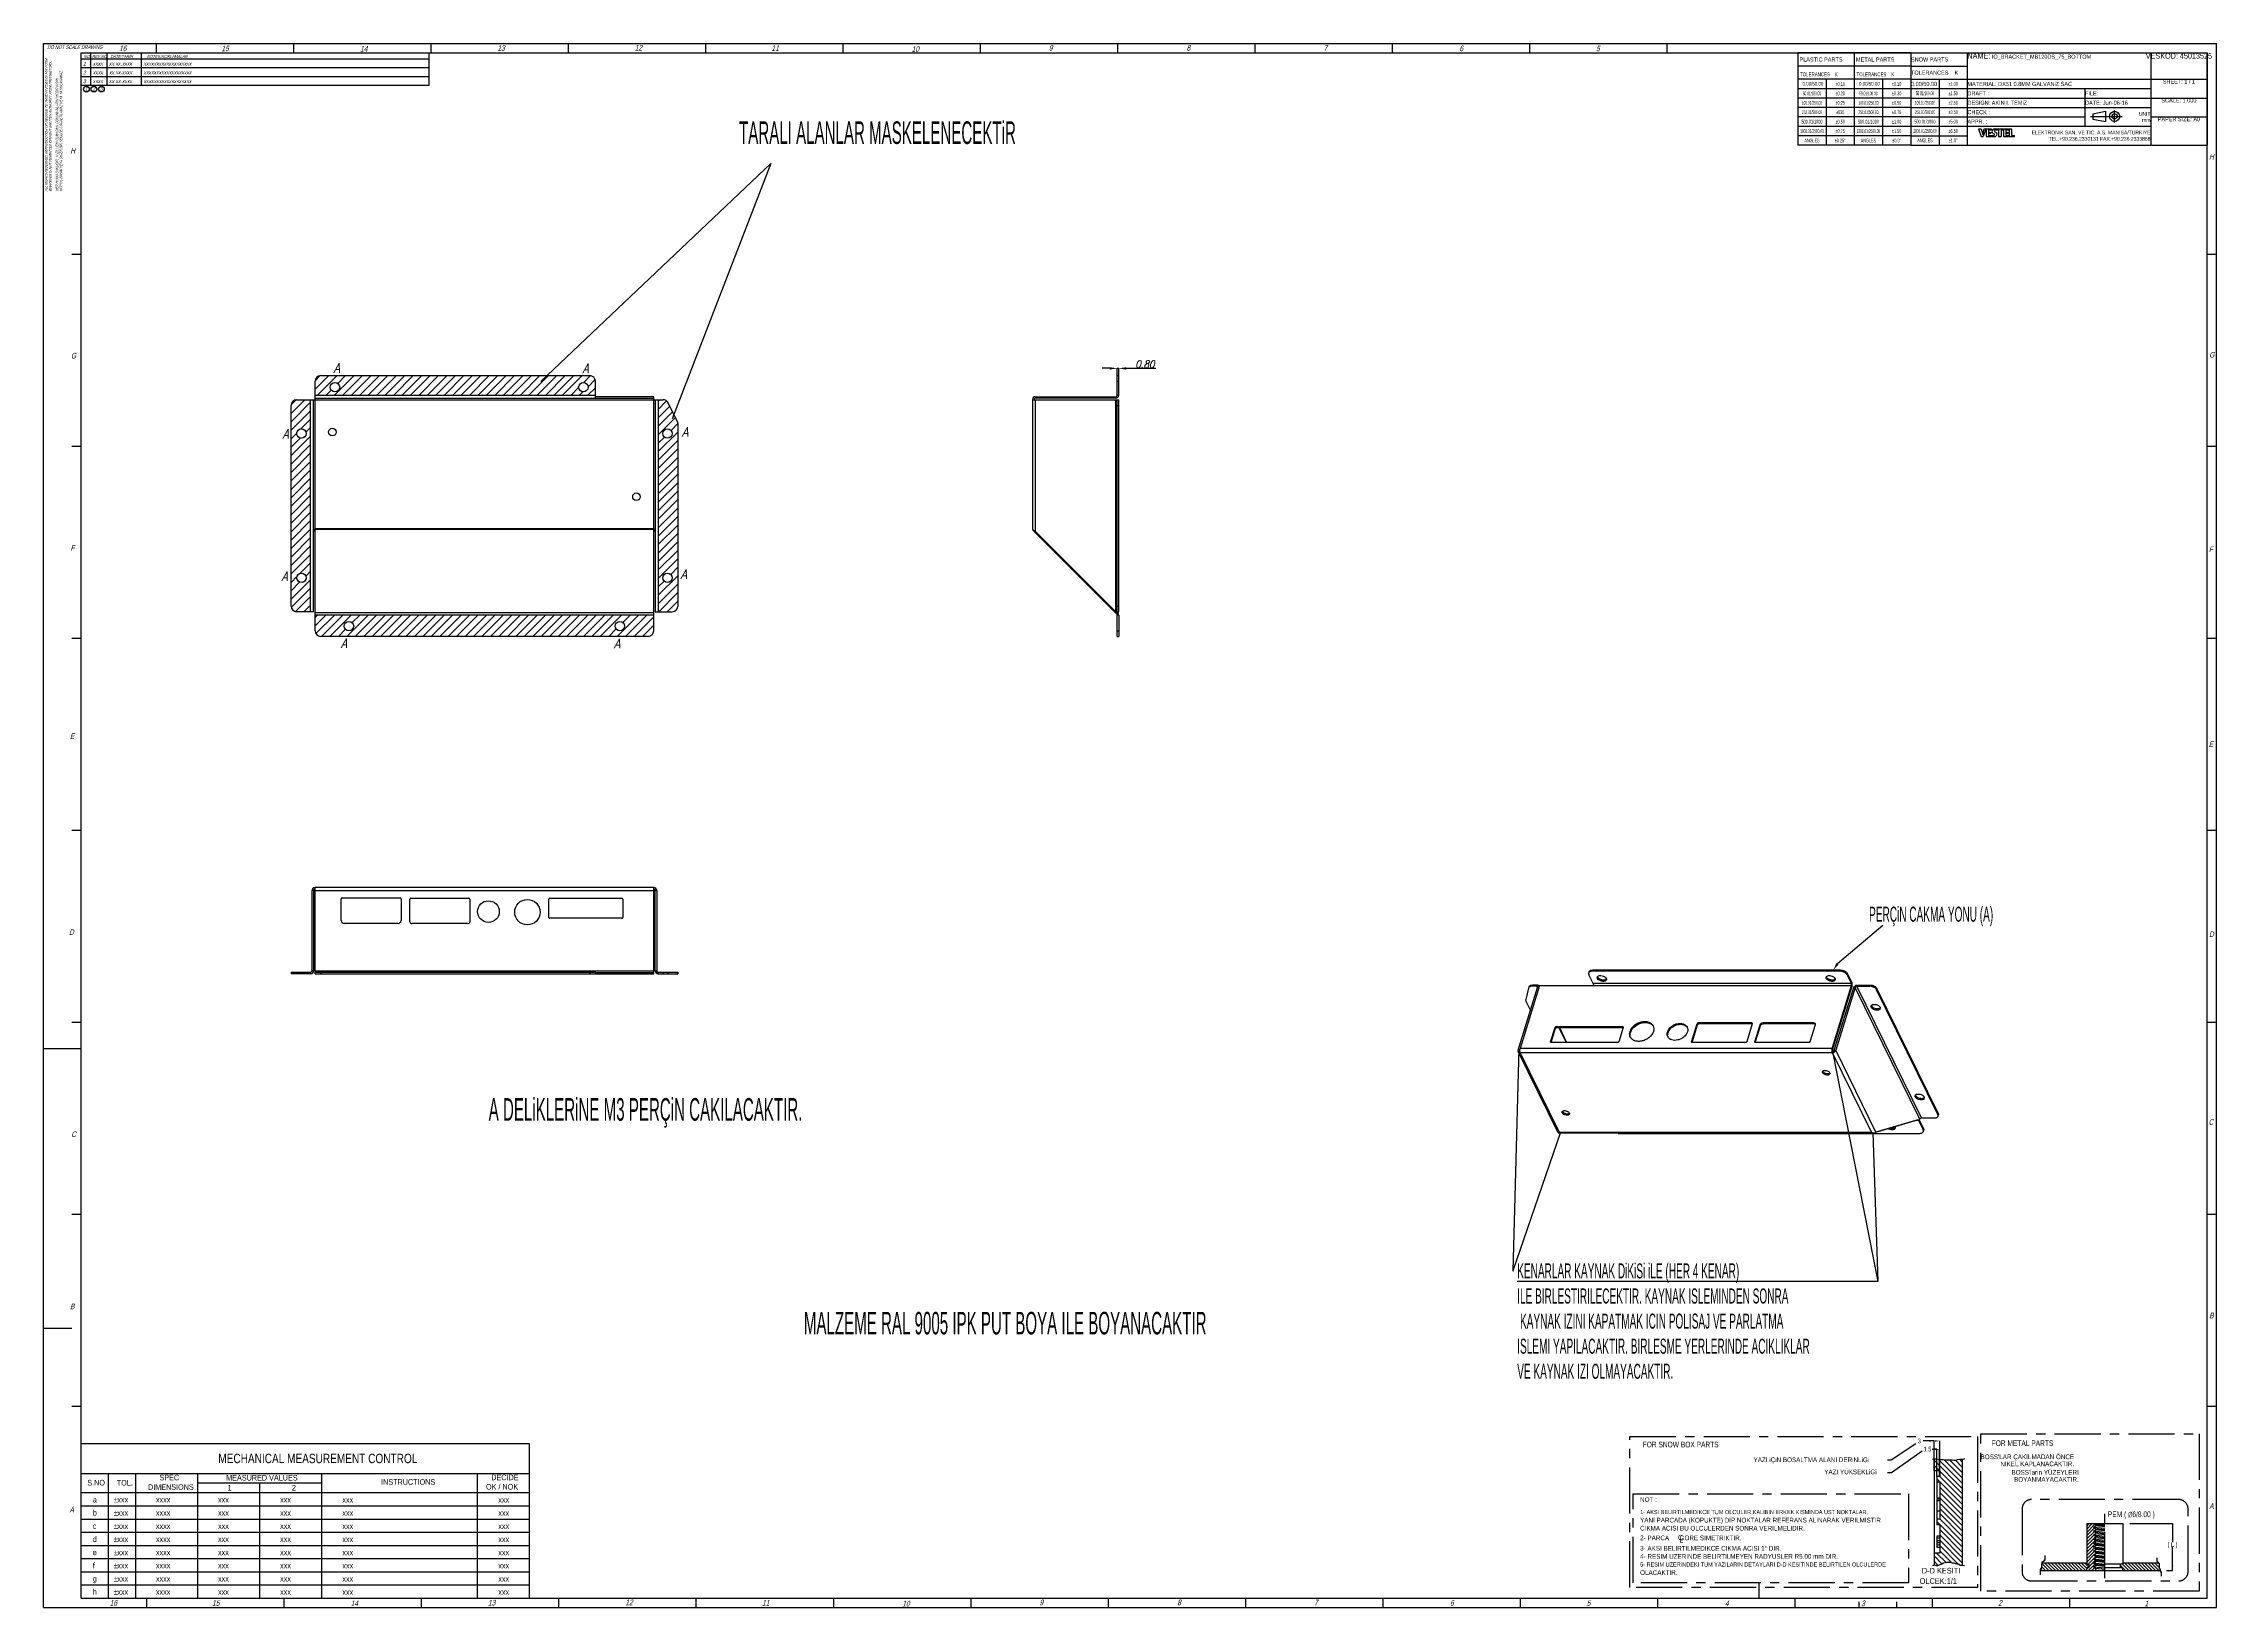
# Model space of a CAD drawing. Header units: millimetres. Extents: x 0 to 1155, y 0 to 831.
import ezdxf

# ---------------------------------------------------------------- set-up
doc = ezdxf.new("R2010")
doc.units = ezdxf.units.MM
doc.header["$LTSCALE"] = 65.395
doc.header["$PDSIZE"] = 0.05
doc.linetypes.add('CENTER', pattern=[0.6, 0.375, -0.075, 0.075, -0.075])
doc.layers.get('0').update_dxf_attribs({"linetype": 'CONTINUOUS'})
doc.layers.get('Defpoints').update_dxf_attribs({"linetype": 'CONTINUOUS'})
doc.layers.add('DEFAULT_1', color=7, linetype='CENTER')
doc.styles.add('DIMENSIONS', font='simplex.shx', dxfattribs={"width": 0.85, "oblique": 15})
doc.styles.get("Standard").update_dxf_attribs({"font": 'txt', "width": 0.5})
doc.styles.add('TEXTSTYLE_1', font='gdt', dxfattribs={"width": 0.8})
doc.styles.add('TEXTSTYLE_2', font='txt', dxfattribs={"width": 0.7})
doc.styles.add('TEXTSTYLE_3', font='txt', dxfattribs={"width": 0.8})
doc.styles.add('TEXTSTYLE_5', font='txt', dxfattribs={"width": 0.9})
doc.styles.add('TEXTSTYLE_6', font='txt', dxfattribs={"width": 0.6})
doc.dimstyles.new('DIMSTYLE_1', dxfattribs={"dimtxt": 2.5, "dimasz": 2.5, "dimexe": 0.8, "dimexo": 0.8, "dimgap": 0, "dimtad": 1, "dimdsep": 46, "dimtxsty": 'TEXTSTYLE_2', "dimblk": '_FILLED', "dimblk1": '_FILLED', "dimblk2": '_FILLED', "dimcen": 0.09, "dimadec": 0, "dimazin": 0, "dimtfac": 1, "dimtofl": 0, "dimtmove": 0, "dimatfit": 3, "dimldrblk": '_FILLED', "dimfxl": 0, "dimtolj": 1, "dimarcsym": 0})
doc.dimstyles.new('GURLEKCI (1-1)', dxfattribs={"dimscale": 0, "dimtxt": 4, "dimasz": 4, "dimexe": 0, "dimexo": 0.2, "dimgap": 0.2, "dimtad": 1, "dimzin": 0, "dimdsep": 46, "dimtxsty": 'DIMENSIONS', "dimcen": 0, "dimclrd": 3, "dimclre": 3, "dimclrt": 2, "dimaunit": 1, "dimadec": 0, "dimazin": 0, "dimtfac": 1, "dimtmove": 0, "dimatfit": 3, "dimfxl": 0, "dimtolj": 1, "dimtzin": 0, "dimarcsym": 0})
doc.dimstyles.get("Standard").update_dxf_attribs({"dimtxt": 2.1, "dimasz": 2.5, "dimexe": 0.8, "dimexo": 0.8, "dimtad": 1, "dimdec": 3, "dimdsep": 46, "dimtxsty": 'Standard', "dimblk": '_FILLED', "dimblk1": '_FILLED', "dimblk2": '_FILLED', "dimcen": 0.09, "dimadec": 0, "dimazin": 0, "dimtol": 1, "dimtp": 0.001, "dimtm": 0.001, "dimtfac": 1, "dimtdec": 3, "dimtofl": 0, "dimtmove": 0, "dimatfit": 3, "dimldrblk": '_FILLED', "dimfxl": 0, "dimtolj": 1, "dimarcsym": 0})

# ---------------------------------------------------------------- blocks, each defined once
blk = doc.blocks.new('_FILLED')
at = {"color": 0, "linetype": 'ByBlock'}
blk.add_solid([(0, 0), (-1, 0.16), (-1, -0.16)], dxfattribs=at)
blk = doc.blocks.new('*D1')
at = {"color": 3, "linetype": 'Continuous'}
for p, q in [((1108.9, 44.7), (1131.6, 44.7)), ((1131.6, 44.7), (1131.6, 34.7)), ((1131.6, 19.7), (1131.6, 32.2)), ((1128.4, 19.7), (1131.6, 19.7))]:
    blk.add_line(p, q, dxfattribs=at)
at = {"color": 3, "linetype": 'Continuous', "xscale": 2.5, "yscale": 2.5, "zscale": 2.5}
for p, rotation in [((1131.6, 44.7), 90), ((1131.6, 19.7), 270)]:
    blk.add_blockref('_FILLED', p, dxfattribs=dict(at, rotation=rotation))
at = {"color": 3, "linetype": 'Continuous', "insert": (1131.6, 34.7), "char_height": 2.5, "width": 8.75, "attachment_point": 2, "line_spacing_factor": 0.9, "style": 'TEXTSTYLE_2'}
blk.add_mtext('( L )', dxfattribs=at)
blk = doc.blocks.new('*D2')
at = {"color": 4, "linetype": 'Continuous'}
for p, q in [((1006.3, 84.1), (1004.6, 84.1)), ((1006.3, 69.6), (1006.3, 84.1)), ((1007.8, 69.7), (1007.8, 84.1))]:
    blk.add_line(p, q, dxfattribs=at)
at = {"color": 4, "linetype": 'Continuous', "xscale": 2.5, "yscale": 2.5, "zscale": 2.5}
for p in [(1006.3, 84.1), (1007.8, 84.1)]:
    blk.add_blockref('_FILLED', p, dxfattribs=at)
at = {"color": 4, "linetype": 'Continuous', "insert": (1003.4, 85.4), "char_height": 2.5, "width": 5.25, "attachment_point": 3, "line_spacing_factor": 0.9, "style": 'TEXTSTYLE_2'}
blk.add_mtext('1.5', dxfattribs=at)
blk = doc.blocks.new('*D3')
at = {"color": 3, "linetype": 'Continuous'}
for p, q in [((1004.843113, 88.492084), (999.083757, 88.492084)), ((1004.843113, 72.667189), (1004.843113, 88.492084)), ((1007.841765, 72.667189), (1007.841765, 88.492084))]:
    blk.add_line(p, q, dxfattribs=at)
at = {"color": 3, "linetype": 'Continuous', "xscale": 2.5, "yscale": 2.5, "zscale": 2.5}
for p in [(1004.843113, 88.492084), (1007.841765, 88.492084)]:
    blk.add_blockref('_FILLED', p, dxfattribs=at)
at = {"color": 3, "linetype": 'Continuous', "insert": (997.833757, 89.742084), "char_height": 2.5, "width": 1.75, "attachment_point": 3, "line_spacing_factor": 0.9, "style": 'TEXTSTYLE_2'}
blk.add_mtext('3', dxfattribs=at)
blk = doc.blocks.new('*T4')
at = {"color": 0, "linetype": 'Continuous', "lineweight": -2}
for p, q in [((0, 0), (2.5, 0)), ((0, 0), (0, -3.5)), ((2.5, 0), (5, 0)), ((5, 0), (7.5, 0)), ((7.5, 0), (10, 0)), ((10, 0), (12.5, 0)), ((12.5, 0), (15, 0)), ((15, 0), (17.5, 0)), ((17.5, 0), (20, 0)), ((20, 0), (22.5, 0)), ((22.5, 0), (25, 0)), ((25, 0), (27.5, 0)), ((27.5, 0), (30, 0)), ((30, 0), (32.5, 0)), ((32.5, 0), (35, 0)), ((35, 0), (37.5, 0)), ((37.5, 0), (40, 0)), ((40, 0), (42.5, 0)), ((42.5, 0), (45, 0)), ((45, 0), (47.5, 0)), ((47.5, 0), (50, 0)), ((50, 0), (52.5, 0)), ((52.5, 0), (55, 0)), ((55, 0), (57.5, 0)), ((57.5, 0), (60, 0)), ((60, 0), (62.5, 0)), ((62.5, 0), (65, 0)), ((65, 0), (67.5, 0)), ((67.5, 0), (70, 0)), ((70, 0), (72.5, 0)), ((72.5, 0), (75, 0)), ((75, 0), (77.5, 0)), ((77.5, 0), (80, 0)), ((80, 0), (82.5, 0)), ((82.5, 0), (85, 0)), ((85, 0), (87.5, 0)), ((87.5, 0), (90, 0)), ((90, 0), (92.5, 0)), ((92.5, 0), (95, 0)), ((95, 0), (97.5, 0)), ((97.5, 0), (100, 0)), ((100, 0), (102.5, 0)), ((102.5, 0), (105, 0)), ((105, 0), (107.5, 0)), ((107.5, 0), (110, 0)), ((110, 0), (112.5, 0)), ((112.5, 0), (115, 0)), ((115, 0), (117.5, 0)), ((117.5, 0), (120, 0)), ((120, 0), (122.5, 0)), ((122.5, 0), (125, 0)), ((125, 0), (127.5, 0)), ((127.5, 0), (130, 0)), ((130, 0), (132.5, 0)), ((132.5, 0), (135, 0)), ((135, 0), (137.5, 0)), ((137.5, 0), (140, 0)), ((140, 0), (142.5, 0)), ((142.5, 0), (145, 0)), ((145, 0), (147.5, 0)), ((147.5, 0), (150, 0)), ((150, 0), (152.5, 0)), ((152.5, 0), (155, 0)), ((155, 0), (157.5, 0)), ((157.5, 0), (157.5, -3.5)), ((0, -3.5), (0, -7)), ((0, -7), (0, -10.5)), ((0, -10.5), (0, -14)), ((157.5, -3.5), (157.5, -7)), ((157.5, -7), (157.5, -10.5)), ((157.5, -10.5), (157.5, -14)), ((0, -14), (0, -16.5)), ((0, -16.5), (0, -19)), ((0, -19), (0, -21.5)), ((0, -21.5), (0, -24)), ((157.5, -14), (157.5, -16.5)), ((157.5, -16.5), (157.5, -19)), ((157.5, -19), (157.5, -21.5)), ((157.5, -21.5), (157.5, -24)), ((0, -24), (0, -26.5)), ((0, -26.5), (0, -29)), ((0, -29), (0, -31.5)), ((0, -31.5), (0, -34)), ((0, -34), (0, -36.5)), ((157.5, -24), (157.5, -26.5)), ((157.5, -26.5), (157.5, -29)), ((157.5, -29), (157.5, -31.5)), ((157.5, -31.5), (157.5, -34)), ((157.5, -34), (157.5, -36.5)), ((0, -36.5), (0, -39)), ((0, -39), (0, -41.5)), ((0, -41.5), (0, -44)), ((0, -44), (0, -46.5)), ((157.5, -36.5), (157.5, -39)), ((157.5, -39), (157.5, -41.5)), ((157.5, -41.5), (157.5, -44)), ((157.5, -44), (157.5, -46.5)), ((0, -46.5), (0, -49)), ((0, -49), (2.5, -49)), ((2.5, -49), (5, -49)), ((5, -49), (7.5, -49)), ((7.5, -49), (10, -49)), ((10, -49), (12.5, -49)), ((12.5, -49), (15, -49)), ((15, -49), (17.5, -49)), ((17.5, -49), (20, -49)), ((20, -49), (22.5, -49)), ((22.5, -49), (25, -49)), ((25, -49), (27.5, -49)), ((27.5, -49), (30, -49)), ((30, -49), (32.5, -49)), ((32.5, -49), (35, -49)), ((35, -49), (37.5, -49)), ((37.5, -49), (40, -49)), ((40, -49), (42.5, -49)), ((42.5, -49), (45, -49)), ((45, -49), (47.5, -49)), ((47.5, -49), (50, -49)), ((50, -49), (52.5, -49)), ((52.5, -49), (55, -49)), ((55, -49), (57.5, -49)), ((57.5, -49), (60, -49)), ((60, -49), (62.5, -49)), ((62.5, -49), (65, -49)), ((65, -49), (67.5, -49)), ((67.5, -49), (70, -49)), ((70, -49), (72.5, -49)), ((72.5, -49), (75, -49)), ((75, -49), (77.5, -49)), ((77.5, -49), (80, -49)), ((80, -49), (82.5, -49)), ((82.5, -49), (85, -49)), ((85, -49), (87.5, -49)), ((87.5, -49), (90, -49)), ((90, -49), (92.5, -49)), ((92.5, -49), (95, -49)), ((95, -49), (97.5, -49)), ((97.5, -49), (100, -49)), ((100, -49), (102.5, -49)), ((102.5, -49), (105, -49)), ((105, -49), (107.5, -49)), ((107.5, -49), (110, -49)), ((110, -49), (112.5, -49)), ((112.5, -49), (115, -49)), ((115, -49), (117.5, -49)), ((117.5, -49), (120, -49)), ((120, -49), (122.5, -49)), ((122.5, -49), (125, -49)), ((125, -49), (127.5, -49)), ((127.5, -49), (130, -49)), ((130, -49), (132.5, -49)), ((132.5, -49), (135, -49)), ((135, -49), (137.5, -49)), ((137.5, -49), (140, -49)), ((140, -49), (142.5, -49)), ((142.5, -49), (145, -49)), ((145, -49), (147.5, -49)), ((147.5, -49), (150, -49)), ((150, -49), (152.5, -49)), ((152.5, -49), (155, -49)), ((155, -49), (157.5, -49)), ((157.5, -46.5), (157.5, -49))]:
    blk.add_line(p, q, dxfattribs=at)
at = {"color": 0, "lineweight": -2}
for p, q in [((30, 0), (30, -3.5)), ((127.5, 0), (127.5, -3.5)), ((0, -7), (2.5, -7)), ((2.5, -7), (5, -7)), ((5, -7), (7.5, -7)), ((7.5, -7), (10, -7)), ((10, -7), (12.5, -7)), ((12.5, -7), (15, -7)), ((15, -7), (17.5, -7)), ((17.5, -7), (20, -7)), ((20, -7), (22.5, -7)), ((22.5, -7), (25, -7)), ((25, -7), (27.5, -7)), ((27.5, -7), (30, -7)), ((30, -3.5), (30, -7)), ((30, -7), (30, -10.5)), ((30, -10.5), (30, -14)), ((127.5, -3.5), (127.5, -7)), ((127.5, -7), (127.5, -10.5)), ((127.5, -10.5), (127.5, -14)), ((0, -14), (2.5, -14)), ((0, -19), (2.5, -19)), ((2.5, -14), (5, -14)), ((2.5, -19), (5, -19)), ((5, -14), (7.5, -14)), ((5, -19), (7.5, -19)), ((7.5, -14), (10, -14)), ((7.5, -19), (10, -19)), ((10, -14), (12.5, -14)), ((10, -19), (12.5, -19)), ((12.5, -14), (15, -14)), ((12.5, -19), (15, -19)), ((15, -14), (17.5, -14)), ((15, -14), (15, -16.5)), ((15, -16.5), (15, -19)), ((15, -19), (17.5, -19)), ((15, -19), (15, -21.5)), ((15, -21.5), (15, -24)), ((17.5, -14), (20, -14)), ((17.5, -19), (20, -19)), ((20, -14), (22.5, -14)), ((20, -19), (22.5, -19)), ((22.5, -14), (25, -14)), ((22.5, -19), (25, -19)), ((25, -14), (27.5, -14)), ((25, -19), (27.5, -19)), ((27.5, -14), (30, -14)), ((27.5, -19), (30, -19)), ((30, -14), (32.5, -14)), ((30, -14), (30, -16.5)), ((30, -16.5), (30, -19)), ((30, -19), (32.5, -19)), ((30, -19), (30, -21.5)), ((30, -21.5), (30, -24)), ((32.5, -14), (35, -14)), ((32.5, -19), (35, -19)), ((35, -14), (37.5, -14)), ((35, -19), (37.5, -19)), ((37.5, -14), (40, -14)), ((37.5, -19), (40, -19)), ((40, -14), (42.5, -14)), ((40, -19), (42.5, -19)), ((42.5, -14), (45, -14)), ((42.5, -19), (45, -19)), ((45, -14), (47.5, -14)), ((45, -19), (47.5, -19)), ((47.5, -14), (50, -14)), ((47.5, -19), (50, -19)), ((50, -14), (52.5, -14)), ((50, -19), (52.5, -19)), ((52.5, -14), (55, -14)), ((52.5, -19), (55, -19)), ((55, -14), (57.5, -14)), ((55, -19), (57.5, -19)), ((57.5, -14), (60, -14)), ((57.5, -19), (60, -19)), ((60, -14), (62.5, -14)), ((60, -19), (62.5, -19)), ((62.5, -14), (65, -14)), ((62.5, -19), (65, -19)), ((65, -14), (67.5, -14)), ((65, -19), (67.5, -19)), ((67.5, -14), (70, -14)), ((67.5, -19), (70, -19)), ((70, -14), (72.5, -14)), ((70, -19), (72.5, -19)), ((72.5, -14), (75, -14)), ((72.5, -19), (75, -19)), ((75, -14), (77.5, -14)), ((75, -19), (77.5, -19)), ((77.5, -14), (80, -14)), ((77.5, -19), (80, -19)), ((80, -14), (82.5, -14)), ((80, -19), (82.5, -19)), ((82.5, -14), (85, -14)), ((82.5, -19), (85, -19)), ((85, -14), (87.5, -14)), ((85, -19), (87.5, -19)), ((87.5, -14), (90, -14)), ((87.5, -19), (90, -19)), ((90, -14), (92.5, -14)), ((90, -19), (92.5, -19)), ((92.5, -14), (95, -14)), ((92.5, -19), (95, -19)), ((92.5, -19), (92.5, -21.5)), ((92.5, -21.5), (92.5, -24)), ((95, -14), (97.5, -14)), ((95, -19), (97.5, -19)), ((97.5, -14), (100, -14)), ((97.5, -19), (100, -19)), ((100, -14), (102.5, -14)), ((100, -19), (102.5, -19)), ((102.5, -14), (105, -14)), ((102.5, -19), (105, -19)), ((105, -14), (107.5, -14)), ((105, -19), (107.5, -19)), ((107.5, -14), (110, -14)), ((107.5, -19), (110, -19)), ((110, -14), (112.5, -14)), ((110, -19), (112.5, -19)), ((112.5, -14), (115, -14)), ((112.5, -19), (115, -19)), ((115, -14), (117.5, -14)), ((115, -19), (117.5, -19)), ((117.5, -14), (120, -14)), ((117.5, -19), (120, -19)), ((120, -14), (122.5, -14)), ((120, -19), (122.5, -19)), ((122.5, -14), (125, -14)), ((122.5, -19), (125, -19)), ((125, -14), (127.5, -14)), ((125, -19), (127.5, -19)), ((127.5, -14), (130, -14)), ((127.5, -14), (127.5, -16.5)), ((127.5, -16.5), (127.5, -19)), ((127.5, -19), (127.5, -21.5)), ((127.5, -21.5), (127.5, -24)), ((130, -14), (132.5, -14)), ((132.5, -14), (135, -14)), ((135, -14), (137.5, -14)), ((137.5, -14), (140, -14)), ((140, -14), (142.5, -14)), ((142.5, -14), (145, -14)), ((145, -14), (147.5, -14)), ((147.5, -14), (150, -14)), ((150, -14), (152.5, -14)), ((152.5, -14), (155, -14)), ((155, -14), (157.5, -14)), ((0, -24), (2.5, -24)), ((0, -29), (2.5, -29)), ((0, -34), (2.5, -34)), ((2.5, -24), (5, -24)), ((2.5, -29), (5, -29)), ((2.5, -34), (5, -34)), ((5, -24), (7.5, -24)), ((5, -29), (7.5, -29)), ((5, -34), (7.5, -34)), ((7.5, -24), (10, -24)), ((7.5, -29), (10, -29)), ((7.5, -34), (10, -34)), ((10, -24), (12.5, -24)), ((10, -29), (12.5, -29)), ((10, -34), (12.5, -34)), ((12.5, -24), (15, -24)), ((12.5, -29), (15, -29)), ((12.5, -34), (15, -34)), ((15, -24), (17.5, -24)), ((15, -24), (15, -26.5)), ((15, -26.5), (15, -29)), ((15, -29), (17.5, -29)), ((15, -29), (15, -31.5)), ((15, -31.5), (15, -34)), ((15, -34), (17.5, -34)), ((15, -34), (15, -36.5)), ((17.5, -24), (20, -24)), ((17.5, -29), (20, -29)), ((17.5, -34), (20, -34)), ((20, -24), (22.5, -24)), ((20, -29), (22.5, -29)), ((20, -34), (22.5, -34)), ((22.5, -24), (25, -24)), ((22.5, -29), (25, -29)), ((22.5, -34), (25, -34)), ((25, -24), (27.5, -24)), ((25, -29), (27.5, -29)), ((25, -34), (27.5, -34)), ((27.5, -24), (30, -24)), ((27.5, -29), (30, -29)), ((27.5, -34), (30, -34)), ((30, -24), (32.5, -24)), ((30, -24), (30, -26.5)), ((30, -26.5), (30, -29)), ((30, -29), (32.5, -29)), ((30, -29), (30, -31.5)), ((30, -31.5), (30, -34)), ((30, -34), (32.5, -34)), ((30, -34), (30, -36.5)), ((32.5, -24), (35, -24)), ((32.5, -29), (35, -29)), ((32.5, -34), (35, -34)), ((35, -24), (37.5, -24)), ((35, -29), (37.5, -29)), ((35, -34), (37.5, -34)), ((37.5, -24), (40, -24)), ((37.5, -29), (40, -29)), ((37.5, -34), (40, -34)), ((40, -24), (42.5, -24)), ((40, -29), (42.5, -29)), ((40, -34), (42.5, -34)), ((42.5, -24), (45, -24)), ((42.5, -29), (45, -29)), ((42.5, -34), (45, -34)), ((45, -24), (47.5, -24)), ((45, -29), (47.5, -29)), ((45, -34), (47.5, -34)), ((47.5, -24), (50, -24)), ((47.5, -29), (50, -29)), ((47.5, -34), (50, -34)), ((50, -24), (52.5, -24)), ((50, -29), (52.5, -29)), ((50, -34), (52.5, -34)), ((52.5, -24), (55, -24)), ((52.5, -29), (55, -29)), ((52.5, -34), (55, -34)), ((55, -24), (57.5, -24)), ((55, -29), (57.5, -29)), ((55, -34), (57.5, -34)), ((57.5, -24), (60, -24)), ((57.5, -29), (60, -29)), ((57.5, -34), (60, -34)), ((60, -24), (62.5, -24)), ((60, -29), (62.5, -29)), ((60, -34), (62.5, -34)), ((62.5, -24), (65, -24)), ((62.5, -29), (65, -29)), ((62.5, -34), (65, -34)), ((65, -24), (67.5, -24)), ((65, -29), (67.5, -29)), ((65, -34), (67.5, -34)), ((67.5, -24), (70, -24)), ((67.5, -29), (70, -29)), ((67.5, -34), (70, -34)), ((70, -24), (72.5, -24)), ((70, -29), (72.5, -29)), ((70, -34), (72.5, -34)), ((72.5, -24), (75, -24)), ((72.5, -29), (75, -29)), ((72.5, -34), (75, -34)), ((75, -24), (77.5, -24)), ((75, -29), (77.5, -29)), ((75, -34), (77.5, -34)), ((77.5, -24), (80, -24)), ((77.5, -29), (80, -29)), ((77.5, -34), (80, -34)), ((80, -24), (82.5, -24)), ((80, -29), (82.5, -29)), ((80, -34), (82.5, -34)), ((82.5, -24), (85, -24)), ((82.5, -29), (85, -29)), ((82.5, -34), (85, -34)), ((85, -24), (87.5, -24)), ((85, -29), (87.5, -29)), ((85, -34), (87.5, -34)), ((87.5, -24), (90, -24)), ((87.5, -29), (90, -29)), ((87.5, -34), (90, -34)), ((90, -24), (92.5, -24)), ((90, -29), (92.5, -29)), ((90, -34), (92.5, -34)), ((92.5, -24), (95, -24)), ((92.5, -24), (92.5, -26.5)), ((92.5, -26.5), (92.5, -29)), ((92.5, -29), (95, -29)), ((92.5, -29), (92.5, -31.5)), ((92.5, -31.5), (92.5, -34)), ((92.5, -34), (92.5, -36.5)), ((95, -24), (97.5, -24)), ((95, -29), (97.5, -29)), ((97.5, -24), (100, -24)), ((97.5, -29), (100, -29)), ((100, -24), (102.5, -24)), ((100, -29), (102.5, -29)), ((102.5, -24), (105, -24)), ((102.5, -29), (105, -29)), ((105, -24), (107.5, -24)), ((105, -29), (107.5, -29)), ((107.5, -24), (110, -24)), ((107.5, -29), (110, -29)), ((110, -24), (112.5, -24)), ((110, -29), (112.5, -29)), ((112.5, -24), (115, -24)), ((112.5, -29), (115, -29)), ((115, -24), (117.5, -24)), ((115, -29), (117.5, -29)), ((117.5, -24), (120, -24)), ((117.5, -29), (120, -29)), ((120, -24), (122.5, -24)), ((120, -29), (122.5, -29)), ((122.5, -24), (125, -24)), ((122.5, -29), (125, -29)), ((125, -24), (127.5, -24)), ((125, -29), (127.5, -29)), ((127.5, -24), (130, -24)), ((127.5, -24), (127.5, -26.5)), ((127.5, -26.5), (127.5, -29)), ((127.5, -29), (127.5, -31.5)), ((127.5, -31.5), (127.5, -34)), ((127.5, -34), (130, -34)), ((127.5, -34), (127.5, -36.5)), ((130, -24), (132.5, -24)), ((130, -34), (132.5, -34)), ((132.5, -24), (135, -24)), ((132.5, -34), (135, -34)), ((135, -24), (137.5, -24)), ((135, -34), (137.5, -34)), ((137.5, -24), (140, -24)), ((137.5, -34), (140, -34)), ((140, -24), (142.5, -24)), ((140, -34), (142.5, -34)), ((142.5, -24), (145, -24)), ((142.5, -34), (145, -34)), ((145, -24), (147.5, -24)), ((145, -34), (147.5, -34)), ((147.5, -24), (150, -24)), ((147.5, -34), (150, -34)), ((150, -24), (152.5, -24)), ((150, -34), (152.5, -34)), ((152.5, -24), (155, -24)), ((152.5, -34), (155, -34)), ((155, -24), (157.5, -24)), ((155, -34), (157.5, -34)), ((0, -39), (2.5, -39)), ((0, -44), (2.5, -44)), ((2.5, -39), (5, -39)), ((2.5, -44), (5, -44)), ((5, -39), (7.5, -39)), ((5, -44), (7.5, -44)), ((7.5, -39), (10, -39)), ((7.5, -44), (10, -44)), ((10, -39), (12.5, -39)), ((10, -44), (12.5, -44)), ((12.5, -39), (15, -39)), ((12.5, -44), (15, -44)), ((15, -36.5), (15, -39)), ((15, -39), (17.5, -39)), ((15, -39), (15, -41.5)), ((15, -41.5), (15, -44)), ((15, -44), (17.5, -44)), ((15, -44), (15, -46.5)), ((17.5, -39), (20, -39)), ((17.5, -44), (20, -44)), ((20, -39), (22.5, -39)), ((20, -44), (22.5, -44)), ((22.5, -39), (25, -39)), ((22.5, -44), (25, -44)), ((25, -39), (27.5, -39)), ((25, -44), (27.5, -44)), ((27.5, -39), (30, -39)), ((27.5, -44), (30, -44)), ((30, -36.5), (30, -39)), ((30, -39), (32.5, -39)), ((30, -39), (30, -41.5)), ((30, -41.5), (30, -44)), ((30, -44), (30, -46.5)), ((32.5, -39), (35, -39)), ((35, -39), (37.5, -39)), ((37.5, -39), (40, -39)), ((40, -39), (42.5, -39)), ((42.5, -39), (45, -39)), ((45, -39), (47.5, -39)), ((47.5, -39), (50, -39)), ((50, -39), (52.5, -39)), ((52.5, -39), (55, -39)), ((55, -39), (57.5, -39)), ((57.5, -39), (60, -39)), ((60, -39), (62.5, -39)), ((62.5, -39), (65, -39)), ((65, -39), (67.5, -39)), ((67.5, -39), (70, -39)), ((70, -39), (72.5, -39)), ((72.5, -39), (75, -39)), ((75, -39), (77.5, -39)), ((77.5, -39), (80, -39)), ((80, -39), (82.5, -39)), ((82.5, -39), (85, -39)), ((85, -39), (87.5, -39)), ((87.5, -39), (90, -39)), ((90, -39), (92.5, -39)), ((92.5, -36.5), (92.5, -39)), ((92.5, -39), (95, -39)), ((95, -39), (97.5, -39)), ((97.5, -39), (100, -39)), ((100, -39), (102.5, -39)), ((102.5, -39), (105, -39)), ((105, -39), (107.5, -39)), ((107.5, -39), (110, -39)), ((110, -39), (112.5, -39)), ((112.5, -39), (115, -39)), ((115, -39), (117.5, -39)), ((117.5, -39), (120, -39)), ((120, -39), (122.5, -39)), ((122.5, -39), (125, -39)), ((125, -39), (127.5, -39)), ((127.5, -36.5), (127.5, -39)), ((127.5, -39), (127.5, -41.5)), ((127.5, -41.5), (127.5, -44)), ((127.5, -44), (127.5, -46.5)), ((15, -46.5), (15, -49)), ((30, -46.5), (30, -49)), ((127.5, -46.5), (127.5, -49))]:
    blk.add_line(p, q, dxfattribs=at)
at = {"color": 0, "linetype": 'Continuous'}
for s, insert, char_height, width, attachment_point, style in [('TOLERANCES    K', (0.1, -10.5), 2.2, 29.88, 4, 'TEXTSTYLE_3'), ('SNOW PARTS', (0.1, -3.5), 2.2, 29.88, 4, 'TEXTSTYLE_3'), ('NAME:\\H2.2; IO_BRACKET_MB120DS_75_BOTTOM', (30.1, -0.1), 3, 97.38, 1, 'TEXTSTYLE_3'), ('0.00/50.00', (0.1, -16.5), 2.2, 14.88, 4, 'TEXTSTYLE_3'), ('±1.00', (22.5, -16.5), 2, 14.88, 5, 'TEXTSTYLE_6'), ('±1.50', (22.5, -21.5), 2, 14.88, 5, 'TEXTSTYLE_6'), ('DRAFT : ', (30.1, -21.5), 2.2, 62.38, 4, 'TEXTSTYLE_3'), ('FILE: ', (92.6, -21.5), 2.2, 34.88, 4, 'TEXTSTYLE_3'), ('SHEET: 1 / 1', (142.5, -14.1), 2.2, 29.88, 2, 'TEXTSTYLE_3'), ('±2.50', (22.5, -26.5), 2, 14.88, 5, 'TEXTSTYLE_6'), ('±3.50', (22.5, -31.5), 2, 14.88, 5, 'TEXTSTYLE_6'), ('DATE: Jun-06-16', (92.6, -26.5), 2.2, 34.88, 4, 'TEXTSTYLE_3'), ('UNIT   \\Pmm    ', (127.4, -34), 2, 34.88, 6, 'TEXTSTYLE_3'), ('PAPER SIZE: A0', (142.5, -34.1), 2.2, 29.88, 2, 'TEXTSTYLE_3'), ('SCALE: 1.000', (142.5, -24.1), 2.2, 29.88, 2, 'TEXTSTYLE_3'), ('500.01/1000', (7.5, -36.5), 2, 14.88, 5, 'TEXTSTYLE_6'), ('ANGLES', (7.5, -46.5), 2, 14.88, 5, 'TEXTSTYLE_6'), ('±5.00', (22.5, -36.5), 2, 14.88, 5, 'TEXTSTYLE_6'), ('±6.50', (22.5, -41.5), 2, 14.88, 5, 'TEXTSTYLE_6'), ('±1.0°', (22.5, -46.5), 2, 14.88, 5, 'TEXTSTYLE_6'), ('ELEKTRONIK SAN. VE TIC. A.S. MANISA/TÜRKIYE\\PTEL:+90.236.2330131 FAX:+90.236.2333868    ', (127.4, -44), 2, 97.38, 6, 'TEXTSTYLE_3')]:
    blk.add_mtext(s, dxfattribs=dict(at, insert=insert, char_height=char_height, width=width, attachment_point=attachment_point, style=style))
at = {"color": 2, "linetype": 'Continuous', "style": 'TEXTSTYLE_3'}
for s, insert, char_height, width, attachment_point in [('{VESKOD: \\C256;45013525}', (142.5, -0.1), 3, 29.88, 2), ('{MATERIAL: DX51 0.8MM GALVANiZ SAC}', (30.1, -16.5), 2.2, 97.38, 4), ('{CHECK : }', (30.1, -31.5), 2.2, 62.38, 4), ('{DESIGN: AKIN I. TEMiZ}', (30.1, -26.5), 2.2, 62.38, 4), ('{APPR. : }', (30.1, -36.5), 2.2, 62.38, 4)]:
    blk.add_mtext(s, dxfattribs=dict(at, insert=insert, char_height=char_height, width=width, attachment_point=attachment_point))
at = {"color": 0, "linetype": 'Continuous', "char_height": 2, "width": 14.88, "attachment_point": 5}
for s, insert in [('50.01/100.00', (7.5, -21.5)), ('100.01/250.00', (7.5, -26.5)), ('250.01/500.00', (7.5, -31.5)), ('1000.01/2500.00', (7.5, -41.5))]:
    blk.add_mtext(s, dxfattribs=dict(at, insert=insert))
blk = doc.blocks.new('*D8')
at = {"color": 3, "linetype": 'Continuous', "lineweight": -2}
for p, q in [((566.7, 658.4), (562.7, 658.4)), ((570.7, 654.7), (570.7, 658.4)), ((570.7, 658.4), (571.5, 658.4)), ((571.5, 654.7), (571.5, 658.4)), ((575.5, 658.4), (591.3, 658.4))]:
    blk.add_line(p, q, dxfattribs=at)
at = {"color": 3}
for points in [[(566.7, 657.7), (566.7, 659), (570.7, 658.4)], [(575.5, 659), (575.5, 657.7), (571.5, 658.4)]]:
    blk.add_solid(points, dxfattribs=at)
at = {"layer": 'Defpoints', "color": 0}
for p in [(571.5, 658.4), (570.7, 654.5), (571.5, 654.5)]:
    blk.add_point(p, dxfattribs=at)
at = {"color": 2, "insert": (585.4, 660.6), "char_height": 4, "attachment_point": 5, "style": 'DIMENSIONS'}
blk.add_mtext('\\A1;0.80', dxfattribs=at)

msp = doc.modelspace()

# ---------------------------------------------------------------- hatches: boundary and pattern name
h = msp.add_hatch()
h.set_pattern_fill('ANSI31', color=2, style=0)
h.paths.add_polyline_path([(293.377, 644.133), (293.377, 651.533, 0.41421356), (290.377, 654.533), (147.377, 654.533, 0.41421356), (144.377, 651.533), (144.377, 644.133)])
h.paths.add_polyline_path([(141.977, 529.089), (141.977, 641.733), (134.577, 641.733, 0.41421356), (131.577, 638.733), (131.577, 532.089, 0.41421356), (134.577, 529.089)])
h.paths.add_polyline_path([(324.377, 518.958), (324.377, 527.295), (144.377, 527.295), (144.377, 518.958, 0.41421356), (147.377, 515.958), (321.377, 515.958, 0.41421356)])
h.paths.add_polyline_path([(337.177, 532.089), (337.177, 629.025, 0.11643382), (336.86, 630.367), (332.006, 640.075, 0.28407904), (329.323, 641.733), (326.777, 641.733), (326.777, 529.089), (334.177, 529.089, 0.41421356)])
h.paths.add_polyline_path([(284.446, 648.333, -1), (289.446, 648.333, -1)], flags=16)
h.paths.add_polyline_path([(152.446, 648.333, -1), (157.446, 648.333, -1)], flags=16)
h.paths.add_polyline_path([(134.577, 623.733, -1), (139.577, 623.733, -1)], flags=16)
h.paths.add_polyline_path([(134.577, 547.089, -1), (139.577, 547.089, -1)], flags=16)
h.paths.add_polyline_path([(303.877, 521.458, -1), (308.877, 521.458, -1)], flags=16)
h.paths.add_polyline_path([(159.877, 521.458, -1), (164.877, 521.458, -1)], flags=16)
h.paths.add_polyline_path([(329.177, 623.733, -1), (334.177, 623.733, -1)], flags=16)
h.paths.add_polyline_path([(329.177, 547.089, -1), (334.177, 547.089, -1)], flags=16)

# ---------------------------------------------------------------- linework, layer by layer
at = {"color": 7, "linetype": 'Continuous'}
for p, q in [((0, 0), (0, 831)), ((0, 831), (1155, 831)), ((20, 5), (20, 826)), ((20, 826), (1150, 826)), ((20, 822.833), (205, 822.833)), ((25.144, 808.815), (25.144, 826)), ((33.813, 808.815), (33.813, 826)), ((52.159, 808.815), (52.159, 826)), ((60, 826), (60, 831)), ((133, 826), (133, 831)), ((205, 808.815), (205, 826)), ((206, 826), (206, 831)), ((279, 826), (279, 831)), ((352, 826), (352, 831)), ((425, 826), (425, 831)), ((498, 826), (498, 831)), ((571, 826), (571, 831)), ((644, 826), (644, 831)), ((717, 826), (717, 831)), ((790, 826), (790, 831)), ((863, 826), (863, 831)), ((1150, 5), (1150, 826)), ((1155, 0), (1155, 831)), ((20, 818.161), (205, 818.161)), ((20, 813.488), (205, 813.488)), ((20, 808.815), (205, 808.815)), ((15, 719), (20, 719)), ((1150, 719), (1155, 719)), ((144.377, 518.958), (144.377, 651.533)), ((147.377, 654.533), (290.377, 654.533)), ((293.377, 642.533), (293.377, 651.533)), ((570.687, 644.133), (570.687, 654.533)), ((570.687, 654.533), (571.487, 654.533)), ((570.687, 651.533), (571.487, 651.533)), ((571.487, 644.133), (571.487, 654.533)), ((131.577, 532.089), (131.577, 638.733)), ((134.577, 641.733), (329.323, 641.733)), ((141.977, 529.089), (141.977, 641.733)), ((143.577, 529.089), (143.577, 641.733)), ((144.377, 644.133), (293.377, 644.133)), ((144.377, 642.533), (324.377, 642.533)), ((324.377, 643.333), (293.377, 643.333)), ((324.377, 642.533), (324.377, 643.333)), ((324.377, 518.958), (324.377, 642.533)), ((325.177, 641.733), (325.177, 529.089)), ((326.777, 641.733), (326.777, 529.089)), ((336.86, 630.367), (332.006, 640.075)), ((525.643, 641.733), (525.643, 573.333)), ((525.643, 641.733), (571.487, 641.733)), ((527.243, 642.533), (527.243, 643.333)), ((527.243, 643.333), (569.887, 643.333)), ((569.887, 642.533), (527.243, 642.533)), ((527.243, 571.733), (527.243, 641.733)), ((569.887, 642.533), (569.887, 643.333)), ((569.887, 529.089), (569.887, 641.733)), ((571.487, 644.133), (570.687, 644.133)), ((570.687, 529.089), (570.687, 641.733)), ((570.687, 638.733), (571.487, 638.733)), ((571.487, 529.089), (571.487, 641.733)), ((337.177, 629.025), (337.177, 532.089)), ((15, 617), (20, 617)), ((1150, 617), (1155, 617)), ((144.377, 573.333), (324.377, 573.333)), ((324.377, 572.768), (144.377, 572.768)), ((526.295, 572.386), (526.112, 572.202)), ((570.453, 527.861), (526.112, 572.202)), ((527.243, 571.733), (569.887, 529.089)), ((570.687, 532.089), (571.487, 532.089)), ((143.577, 529.089), (134.577, 529.089)), ((324.377, 528.426), (144.377, 528.426)), ((324.377, 527.295), (144.377, 527.295)), ((325.177, 529.089), (334.177, 529.089)), ((569.887, 529.089), (571.487, 529.089)), ((570.356, 529.089), (571.019, 528.426)), ((571.019, 528.426), (570.453, 527.861)), ((571.487, 527.295), (570.687, 527.295)), ((570.687, 515.958), (570.687, 527.295)), ((571.487, 527.295), (571.487, 515.958)), ((15, 515), (20, 515)), ((321.377, 515.958), (147.377, 515.958)), ((570.687, 518.958), (571.487, 518.958)), ((570.687, 515.958), (571.487, 515.958)), ((1150, 515), (1155, 515)), ((15, 413), (20, 413)), ((1150, 413), (1155, 413)), ((144.377, 336.69), (144.377, 382.534)), ((324.377, 382.534), (144.377, 382.534)), ((324.377, 338.29), (324.377, 382.534)), ((142.777, 338.29), (142.777, 380.934)), ((143.577, 380.934), (142.777, 380.934)), ((143.577, 380.934), (143.577, 338.29)), ((144.377, 380.934), (324.377, 380.934)), ((158.304, 364.983), (158.304, 376.533)), ((158.804, 377.033), (189.604, 377.033)), ((190.104, 376.533), (190.104, 364.983)), ((194.799, 364.383), (194.799, 376.433)), ((195.299, 376.933), (226.109, 376.934)), ((226.609, 376.434), (226.609, 364.384)), ((268.629, 366.685), (268.629, 376.435)), ((269.129, 376.935), (307.429, 376.936)), ((307.929, 376.436), (307.929, 366.686)), ((325.177, 380.934), (325.977, 380.934)), ((325.177, 338.29), (325.177, 380.934)), ((325.977, 380.934), (325.977, 338.29)), ((188.604, 363.483), (159.804, 363.483)), ((225.609, 363.384), (195.799, 363.383)), ((307.429, 366.186), (269.129, 366.185)), ((131.577, 337.49), (131.577, 336.69)), ((131.577, 337.49), (141.977, 337.49)), ((141.977, 336.69), (131.577, 336.69)), ((134.577, 337.49), (134.577, 336.69)), ((141.977, 336.69), (141.977, 337.49)), ((143.577, 338.29), (142.777, 338.29)), ((144.377, 338.29), (324.377, 338.29)), ((144.377, 337.49), (293.377, 337.49)), ((144.377, 336.69), (324.377, 336.69)), ((147.377, 337.49), (147.377, 336.69)), ((290.377, 337.49), (290.377, 336.69)), ((293.377, 336.69), (293.377, 338.29)), ((324.377, 337.159), (293.377, 337.159)), ((324.377, 336.69), (324.377, 338.29)), ((325.177, 338.29), (325.977, 338.29)), ((326.777, 337.49), (337.177, 337.49)), ((326.777, 336.69), (326.777, 337.49)), ((326.777, 336.69), (337.177, 336.69)), ((329.323, 336.69), (329.323, 337.49)), ((332.006, 336.69), (332.006, 337.49)), ((336.86, 337.49), (336.86, 336.69)), ((337.177, 337.49), (337.177, 336.69)), ((821.296, 337.096), (821.49, 337.723)), ((823.656, 331.611), (821.399, 336.211)), ((823.247, 338.076), (823.441, 338.702)), ((954.959, 338.076), (823.247, 338.076)), ((955.152, 338.702), (823.441, 338.702)), ((954.959, 338.076), (955.152, 338.702)), ((958.637, 336.211), (958.831, 336.837)), ((960.894, 331.611), (958.637, 336.211)), ((961.088, 332.237), (958.831, 336.837)), ((783.845, 296.088), (794.168, 329.492)), ((795.154, 330.487), (784.831, 297.083)), ((789.314, 329.088), (787.805, 323.053)), ((789.329, 329.14), (789.314, 329.088)), ((789.523, 329.767), (789.329, 329.14)), ((791.474, 330.746), (791.28, 330.119)), ((793.625, 330.119), (791.28, 330.119)), ((793.819, 330.746), (791.474, 330.746)), ((793.819, 330.746), (793.625, 330.119)), ((793.625, 330.119), (794.077, 329.198)), ((794.846, 329.492), (794.168, 329.492)), ((795.154, 330.487), (960.945, 330.487)), ((960.894, 331.611), (823.656, 331.611)), ((826.19, 334.848), (825.996, 334.222)), ((947.77, 334.848), (947.576, 334.222)), ((950.622, 297.083), (960.945, 330.487)), ((961.189, 329.99), (950.866, 296.585)), ((951.847, 296.088), (962.17, 329.492)), ((962.907, 329.492), (952.584, 296.088)), ((961.088, 332.237), (960.894, 331.611)), ((961.189, 329.99), (960.945, 330.487)), ((962.17, 329.492), (962.907, 329.492)), ((997.268, 259.472), (962.907, 329.492)), ((964.031, 330.746), (963.837, 330.119)), ((963.837, 330.119), (970.653, 330.119)), ((998.198, 260.098), (963.837, 330.119)), ((964.031, 330.746), (970.847, 330.746)), ((970.653, 330.119), (970.847, 330.746)), ((974.331, 328.254), (974.525, 328.881)), ((1006.862, 261.963), (974.331, 328.254)), ((1007.056, 262.59), (974.525, 328.881)), ((787.922, 322.219), (790.376, 317.22)), ((971.732, 319.557), (971.538, 318.93)), ((15, 311), (20, 311)), ((801.07, 300.606), (803.43, 308.244)), ((801.248, 300.243), (801.07, 300.606)), ((801.352, 300.232), (803.674, 307.746)), ((803.674, 307.746), (803.43, 308.244)), ((804.011, 308.635), (839.288, 308.636)), ((804.255, 308.138), (804.011, 308.635)), ((804.255, 308.138), (839.532, 308.139)), ((805.384, 308.138), (809.272, 300.215)), ((805.693, 308.138), (809.581, 300.215)), ((839.628, 308.244), (837.268, 300.607)), ((839.532, 308.139), (839.288, 308.636)), ((843.512, 305.593), (843.268, 306.09)), ((863.427, 305.359), (863.183, 305.856)), ((875.971, 300.608), (878.888, 310.047)), ((876.149, 300.244), (875.971, 300.608)), ((876.253, 300.234), (879.132, 309.55)), ((879.132, 309.55), (878.888, 310.047)), ((880.051, 310.83), (907.508, 310.831)), ((880.295, 310.333), (880.051, 310.83)), ((880.295, 310.333), (907.752, 310.333)), ((908.187, 310.047), (905.27, 300.608)), ((907.752, 310.333), (907.508, 310.831)), ((909.57, 300.53), (912.366, 309.577)), ((909.749, 300.167), (909.57, 300.53)), ((909.852, 300.156), (912.61, 309.08)), ((912.61, 309.08), (912.366, 309.577)), ((914.111, 310.752), (940.637, 310.753)), ((914.355, 310.255), (914.111, 310.752)), ((914.355, 310.255), (940.881, 310.256)), ((941.656, 309.578), (938.86, 300.531)), ((940.881, 310.256), (940.637, 310.753)), ((1150, 311), (1155, 311)), ((0, 297), (20, 297)), ((784.582, 296.088), (783.845, 296.088)), ((805.05, 252.249), (783.883, 295.383)), ((784.722, 296.541), (784.582, 296.088)), ((784.582, 296.088), (784.706, 295.836)), ((950.622, 297.083), (784.831, 297.083)), ((805.797, 252.317), (784.932, 294.835)), ((784.932, 294.835), (950.723, 294.835)), ((836.686, 300.215), (801.409, 300.215)), ((904.688, 300.217), (876.31, 300.216)), ((938.279, 300.139), (909.91, 300.138)), ((950.866, 296.585), (950.622, 297.083)), ((950.916, 295.461), (950.723, 294.835)), ((950.723, 294.835), (971.588, 252.317)), ((951.847, 296.088), (952.584, 296.088)), ((973.937, 252.575), (952.584, 296.088)), ((945.847, 284.77), (945.654, 284.143)), ((995.112, 271.914), (994.918, 271.287)), ((807.482, 263.418), (807.288, 262.791)), ((973.937, 252.575), (997.268, 259.472)), ((996.306, 259.151), (973.947, 252.542)), ((995.737, 258.983), (996.535, 258.983)), ((996.306, 259.151), (996.341, 259.156)), ((996.627, 259.282), (996.535, 258.983)), ((996.535, 258.983), (999.078, 253.8)), ((996.856, 259.35), (999.272, 254.427)), ((998.198, 260.098), (1005.014, 260.098)), ((999.078, 253.8), (999.272, 254.427)), ((1006.862, 261.963), (1007.056, 262.59)), ((1006.965, 261.077), (1007.159, 261.704)), ((971.588, 252.317), (805.797, 252.317)), ((971.975, 251.97), (806.184, 251.97)), ((836.966, 251.936), (997.23, 251.936)), ((971.975, 251.97), (972.046, 251.98)), ((972.036, 252.201), (972.046, 251.98)), ((972.661, 252.162), (972.046, 251.98)), ((999.181, 252.915), (999.375, 253.541)), ((15, 209), (20, 209)), ((1150, 209), (1155, 209)), ((0, 148.5), (15, 148.5)), ((15, 107), (20, 107)), ((1150, 107), (1155, 107)), ((258.373, 87.049), (20, 87.049)), ((258.373, 5), (258.373, 87.049)), ((258.373, 71), (20, 71)), ((34.426, 71), (34.426, 5)), ((48.85, 71), (48.851, 5)), ((81.848, 71), (81.848, 5)), ((147.843, 71), (147.843, 5)), ((230.738, 5), (230.738, 71)), ((1003.987, 78.738), (1004.916, 78.99)), ((1004.842, 78.813), (1004.842, 22.473)), ((1007.842, 72.551), (1004.842, 72.551)), ((1004.96, 72.551), (1004.843, 72.667)), ((1007.788, 72.551), (1004.875, 75.463)), ((1019.842, 63.325), (1004.908, 78.259)), ((1004.916, 78.99), (1005.846, 78.99)), ((1005.846, 78.99), (1006.95, 78.912)), ((1007.842, 69.551), (1006.342, 69.551)), ((1006.342, 69.551), (1006.342, 58.107)), ((1006.95, 78.912), (1007.802, 78.661)), ((1019.842, 66.154), (1007.275, 78.721)), ((1007.802, 78.661), (1008.731, 78.583)), ((1007.842, 72.551), (1007.842, 69.551)), ((1019.842, 60.497), (1007.842, 72.497)), ((1019.842, 57.669), (1007.842, 69.669)), ((1008.731, 78.583), (1009.661, 78.583)), ((1009.661, 78.583), (1010.59, 78.486)), ((1019.842, 68.982), (1010.321, 78.503)), ((1010.59, 78.486), (1013.553, 78.486)), ((1019.842, 71.811), (1013.282, 78.37)), ((1013.553, 78.486), (1014.405, 78.409)), ((1014.405, 78.409), (1015.431, 78.235)), ((1015.431, 78.235), (1016.438, 78.235)), ((1019.842, 74.639), (1016.238, 78.243)), ((1016.438, 78.235), (1017.368, 78.583)), ((1017.368, 78.583), (1018.297, 78.835)), ((1018.297, 78.835), (1019.324, 78.835)), ((1019.842, 77.468), (1018.481, 78.828)), ((1019.324, 78.835), (1020.253, 78.738)), ((1019.842, 78.813), (1019.842, 22.473)), ((1020.253, 78.738), (1021.105, 79.087)), ((1021.105, 79.087), (1021.105, 79.164)), ((258.373, 61), (20, 61)), ((147.843, 66), (81.848, 66)), ((114.846, 66), (114.846, 5)), ((1019.842, 54.84), (1006.342, 68.34)), ((1007.842, 66.551), (1006.342, 66.551)), ((1007.842, 58.107), (1006.342, 58.107)), ((1007.842, 66.551), (1007.842, 46.863)), ((1019.842, 52.012), (1007.842, 64.012)), ((1019.842, 49.183), (1007.842, 61.183)), ((1019.842, 46.355), (1007.842, 58.355)), ((1007.842, 57.558), (1006.342, 57.558)), ((1006.342, 57.558), (1006.342, 43.863)), ((1007.842, 56.603), (1006.342, 56.603)), ((1007.842, 51.2), (1006.342, 51.2)), ((1007.842, 46.863), (1006.342, 46.863)), ((1019.842, 43.526), (1007.842, 55.526)), ((1019.842, 40.698), (1007.842, 52.698)), ((1019.842, 37.87), (1007.842, 49.87)), ((1019.842, 35.041), (1007.842, 47.041)), ((1019.842, 32.213), (1006.342, 45.713)), ((1007.842, 43.863), (1006.342, 43.863)), ((1007.842, 37.932), (1006.342, 37.932)), ((1006.342, 37.932), (1006.342, 31.932)), ((1007.842, 36.807), (1006.342, 36.807)), ((1007.842, 35.495), (1006.342, 35.495)), ((1007.842, 43.863), (1007.842, 28.863)), ((1019.842, 29.384), (1007.842, 41.384)), ((1019.842, 26.556), (1007.842, 38.556)), ((1019.842, 23.727), (1007.842, 35.727)), ((1085.995, 44.687), (1105.195, 44.687)), ((1085.995, 44.687), (1085.995, 23.021)), ((1087.199, 44.687), (1085.995, 43.484)), ((1088.966, 44.687), (1085.995, 41.716)), ((1090.289, 44.242), (1085.995, 39.948)), ((1090.083, 42.269), (1085.995, 38.181)), ((1089.878, 40.295), (1085.995, 36.413)), ((1089.672, 38.322), (1085.995, 34.645)), ((1090.627, 37.509), (1085.995, 32.877)), ((1090.514, 35.628), (1085.995, 31.11)), ((1089.595, 42.605), (1090.627, 43.448)), ((1095.595, 41.971), (1089.595, 42.605)), ((1090.627, 41.895), (1089.595, 42.605)), ((1089.595, 40.49), (1090.627, 41.333)), ((1095.595, 39.856), (1089.595, 40.49)), ((1090.627, 39.78), (1089.595, 40.49)), ((1089.595, 38.375), (1090.627, 39.218)), ((1095.595, 37.741), (1089.595, 38.375)), ((1090.627, 37.665), (1089.595, 38.375)), ((1089.595, 36.26), (1090.627, 37.104)), ((1095.595, 35.626), (1089.595, 36.26)), ((1090.627, 35.55), (1089.595, 36.26)), ((1089.595, 34.145), (1090.627, 34.989)), ((1090.627, 44.01), (1089.643, 44.687)), ((1090.627, 39.277), (1090.308, 38.958)), ((1090.627, 44.01), (1095.595, 44.01)), ((1095.595, 43.448), (1090.627, 44.01)), ((1090.627, 44.01), (1090.627, 43.448)), ((1095.595, 42.924), (1090.627, 43.448)), ((1095.595, 41.333), (1090.627, 41.895)), ((1090.627, 41.895), (1090.627, 41.333)), ((1095.595, 40.809), (1090.627, 41.333)), ((1095.595, 39.218), (1090.627, 39.78)), ((1090.627, 39.78), (1090.627, 39.218)), ((1095.595, 38.694), (1090.627, 39.218)), ((1095.595, 37.104), (1090.627, 37.665)), ((1090.627, 37.665), (1090.627, 37.104)), ((1095.595, 36.579), (1090.627, 37.104)), ((1095.595, 34.989), (1090.627, 35.55)), ((1090.627, 35.55), (1090.627, 34.989)), ((1095.595, 34.464), (1090.627, 34.989)), ((1105.195, 44.687), (1105.195, 23.021)), ((1007.842, 28.863), (1004.842, 28.863)), ((1009.076, 23.18), (1004.842, 27.414)), ((1006.883, 22.544), (1004.842, 24.585)), ((1011.386, 23.698), (1006.221, 28.863)), ((1007.842, 34.37), (1006.342, 34.37)), ((1007.842, 33.057), (1006.342, 33.057)), ((1007.842, 31.932), (1006.342, 31.932)), ((1007.802, 22.619), (1008.905, 23.142)), ((1017.676, 23.064), (1007.842, 32.899)), ((1013.881, 24.031), (1007.842, 30.071)), ((1008.905, 23.142), (1009.912, 23.723)), ((1009.912, 23.723), (1010.687, 23.994)), ((1010.687, 23.994), (1011.616, 24.149)), ((1011.616, 24.149), (1013.398, 24.149)), ((1013.398, 24.149), (1014.328, 23.819)), ((1014.328, 23.819), (1015.257, 23.723)), ((1015.257, 23.723), (1016.187, 23.471)), ((1016.187, 23.471), (1017.039, 23.219)), ((1017.039, 23.219), (1017.968, 23.045)), ((1062.21, 23.687), (1085.995, 23.687)), ((1065.824, 19.687), (1062.21, 23.302)), ((1067.592, 19.687), (1063.592, 23.687)), ((1069.36, 19.687), (1065.36, 23.687)), ((1071.127, 19.687), (1067.127, 23.687)), ((1072.895, 19.687), (1068.895, 23.687)), ((1074.663, 19.687), (1070.663, 23.687)), ((1076.431, 19.687), (1072.431, 23.687)), ((1078.198, 19.687), (1074.198, 23.687)), ((1079.966, 19.687), (1075.966, 23.687)), ((1081.734, 19.687), (1077.734, 23.687)), ((1083.502, 19.687), (1079.502, 23.687)), ((1085.269, 19.687), (1081.269, 23.687)), ((1085.995, 20.729), (1083.037, 23.687)), ((1087.215, 21.277), (1084.805, 23.687)), ((1090.308, 33.654), (1085.995, 29.342)), ((1090.102, 31.681), (1085.995, 27.574)), ((1089.897, 29.708), (1085.995, 25.806)), ((1089.691, 27.734), (1085.995, 24.038)), ((1090.627, 26.902), (1086.746, 23.021)), ((1090.532, 25.04), (1087.215, 21.723)), ((1095.595, 33.511), (1089.595, 34.145)), ((1090.627, 33.435), (1089.595, 34.145)), ((1089.595, 32.03), (1090.627, 32.874)), ((1095.595, 31.396), (1089.595, 32.03)), ((1090.627, 31.32), (1089.595, 32.03)), ((1089.595, 29.915), (1090.627, 30.759)), ((1095.595, 29.281), (1089.595, 29.915)), ((1090.627, 29.205), (1089.595, 29.915)), ((1089.595, 27.8), (1090.627, 28.644)), ((1095.595, 27.166), (1089.595, 27.8)), ((1090.627, 27.09), (1089.595, 27.8)), ((1089.595, 25.685), (1090.627, 26.529)), ((1095.595, 25.051), (1089.595, 25.685)), ((1090.627, 24.975), (1089.595, 25.685)), ((1089.595, 23.57), (1090.627, 24.414)), ((1095.595, 22.937), (1089.595, 23.57)), ((1090.627, 22.86), (1089.595, 23.57)), ((1090.627, 28.67), (1090.483, 28.526)), ((1095.595, 32.874), (1090.627, 33.435)), ((1090.627, 33.435), (1090.627, 32.874)), ((1095.595, 32.349), (1090.627, 32.874)), ((1095.595, 30.759), (1090.627, 31.32)), ((1090.627, 31.32), (1090.627, 30.759)), ((1095.595, 30.234), (1090.627, 30.759)), ((1095.595, 28.644), (1090.627, 29.205)), ((1090.627, 29.205), (1090.627, 28.644)), ((1095.595, 28.119), (1090.627, 28.644)), ((1095.595, 26.529), (1090.627, 27.09)), ((1090.627, 27.09), (1090.627, 26.529)), ((1095.595, 26.004), (1090.627, 26.529)), ((1095.595, 24.414), (1090.627, 24.975)), ((1090.627, 24.975), (1090.627, 24.414)), ((1095.595, 23.889), (1090.627, 24.414)), ((1105.195, 23.687), (1124.267, 23.687)), ((1106.103, 23.687), (1110.103, 19.687)), ((1107.87, 23.687), (1111.87, 19.687)), ((1109.638, 23.687), (1113.638, 19.687)), ((1111.406, 23.687), (1115.406, 19.687)), ((1113.174, 23.687), (1117.174, 19.687)), ((1114.941, 23.687), (1118.941, 19.687)), ((1116.709, 23.687), (1120.709, 19.687)), ((1118.477, 23.687), (1122.477, 19.687)), ((1120.245, 23.687), (1124.245, 19.687)), ((1122.012, 23.687), (1124.514, 21.185)), ((1123.78, 23.687), (1124.514, 22.953)), ((911.721, 12.961), (911.721, 5)), ((1004.161, 22.29), (1004.994, 22.716)), ((1004.994, 22.716), (1006.02, 22.29)), ((1006.02, 22.29), (1006.872, 22.29)), ((1006.872, 22.29), (1007.802, 22.619)), ((1017.968, 23.045), (1018.898, 22.541)), ((1018.898, 22.541), (1019.75, 22.464)), ((1019.75, 22.464), (1020.602, 22.367)), ((1020.602, 22.367), (1021.008, 22.367)), ((1061.219, 19.687), (1125.01, 19.687)), ((1062.288, 19.687), (1061.466, 20.509)), ((1064.056, 19.687), (1061.962, 21.782)), ((1085.995, 23.021), (1087.215, 23.021)), ((1085.995, 21.213), (1087.215, 21.213)), ((1085.995, 19.687), (1085.995, 21.213)), ((1086.705, 21.213), (1085.995, 20.503)), ((1090.327, 23.067), (1086.947, 19.687)), ((1087.215, 21.213), (1087.215, 23.021)), ((1090.121, 21.093), (1088.715, 19.687)), ((1089.595, 21.455), (1090.627, 22.299)), ((1095.595, 20.822), (1089.595, 21.455)), ((1090.627, 20.745), (1089.595, 21.455)), ((1090.627, 19.831), (1090.483, 19.687)), ((1095.595, 22.299), (1090.627, 22.86)), ((1090.627, 22.86), (1090.627, 22.299)), ((1095.595, 21.774), (1090.627, 22.299)), ((1095.595, 20.184), (1090.627, 20.745)), ((1090.627, 20.745), (1090.627, 19.687)), ((1105.195, 23.021), (1095.595, 23.021)), ((1095.595, 21.213), (1105.195, 21.213)), ((1103.975, 21.213), (1103.975, 23.021)), ((1103.975, 22.279), (1105.041, 21.213)), ((1105, 23.021), (1108.335, 19.687)), ((1105.195, 19.687), (1105.195, 21.213)), ((1105.195, 21.059), (1106.567, 19.687)), ((0, 0), (1155, 0)), ((20, 5), (1150, 5)), ((55, 0), (55, 5)), ((128, 0), (128, 5)), ((201, 0), (201, 5)), ((274, 0), (274, 5)), ((347, 0), (347, 5)), ((420, 0), (420, 5)), ((493, 0), (493, 5)), ((566, 0), (566, 5)), ((639, 0), (639, 5)), ((712, 0), (712, 5)), ((785, 0), (785, 5)), ((858, 0), (858, 5)), ((931, 0), (931, 5)), ((965, 0), (965, 3)), ((985, 0), (985, 3)), ((1004, 0), (1004, 5)), ((1077, 0), (1077, 5))]:
    msp.add_line(p, q, dxfattribs=at)
at = {"color": 2, "linetype": 'Continuous'}
for p, q in [((932.465, 825.965), (932.465, 776.965)), ((992.465, 825.965), (932.465, 825.965)), ((962.465, 825.965), (962.465, 776.965)), ((992.465, 825.965), (992.465, 776.965)), ((992.465, 818.965), (932.465, 818.965)), ((992.465, 811.965), (932.465, 811.965)), ((947.465, 811.965), (947.465, 776.965)), ((977.465, 811.965), (977.465, 776.965)), ((992.465, 806.965), (932.465, 806.965)), ((992.465, 801.965), (932.465, 801.965)), ((992.465, 796.965), (932.465, 796.965)), ((992.465, 791.965), (932.465, 791.965)), ((992.465, 786.965), (932.465, 786.965)), ((992.465, 781.965), (932.465, 781.965)), ((992.465, 776.965), (932.465, 776.965))]:
    msp.add_line(p, q, dxfattribs=at)
at = {"color": 40, "linetype": 'Continuous'}
for p, q in [((1028.562, 785.608), (1029.957, 785.608)), ((1028.562, 785.608), (1029.957, 781.584)), ((1029.957, 785.608), (1030.842, 782.657)), ((1030.842, 782.657), (1031.54, 785.608)), ((1032.425, 785.608), (1031.03, 781.584)), ((1031.54, 785.608), (1032.425, 785.608)), ((1032.586, 785.608), (1035.268, 785.608)), ((1032.586, 785.608), (1032.586, 781.584)), ((1035.268, 785.608), (1035.226, 785.125)), ((1037.015, 785.608), (1038.005, 785.608)), ((1038.005, 785.608), (1038.005, 785.125)), ((1038.166, 785.608), (1041.492, 785.608)), ((1038.166, 785.608), (1038.166, 785.125)), ((1041.492, 785.608), (1041.492, 785.125)), ((1041.707, 785.608), (1044.389, 785.608)), ((1041.707, 785.608), (1041.707, 781.584)), ((1044.389, 785.608), (1044.347, 785.125)), ((1044.765, 785.608), (1046.053, 785.608)), ((1044.765, 785.608), (1044.765, 781.584)), ((1046.053, 785.608), (1046.053, 782.12)), ((1088.026, 792.258), (1104.905, 792.258)), ((1089.286, 793.698), (1096.042, 794.958)), ((1089.286, 793.698), (1089.286, 790.818)), ((1089.286, 790.818), (1096.042, 789.558)), ((1096.042, 794.958), (1096.042, 789.558)), ((1100.818, 788.991), (1100.818, 795.436)), ((1029.957, 781.584), (1031.03, 781.584)), ((1032.586, 781.584), (1035.268, 781.584)), ((1033.873, 785.125), (1035.226, 785.125)), ((1033.873, 785.125), (1033.873, 783.783)), ((1033.873, 783.783), (1035.109, 783.783)), ((1033.873, 783.301), (1035.067, 783.301)), ((1033.873, 783.301), (1033.873, 782.12)), ((1033.873, 782.12), (1035.315, 782.12)), ((1035.109, 783.783), (1035.067, 783.301)), ((1035.268, 781.584), (1035.315, 782.12)), ((1035.59, 782.12), (1035.543, 781.584)), ((1035.543, 781.584), (1037.045, 781.584)), ((1035.59, 782.12), (1036.61, 782.12)), ((1036.2, 783.256), (1036.813, 782.928)), ((1037.148, 784.123), (1037.894, 783.695)), ((1037.415, 785.125), (1038.005, 785.125)), ((1038.166, 785.125), (1039.185, 785.125)), ((1039.185, 785.125), (1039.185, 781.584)), ((1039.185, 781.584), (1040.473, 781.584)), ((1040.473, 785.125), (1041.492, 785.125)), ((1040.473, 785.125), (1040.473, 781.584)), ((1041.707, 781.584), (1044.389, 781.584)), ((1042.995, 785.125), (1044.347, 785.125)), ((1042.995, 785.125), (1042.995, 783.783)), ((1042.995, 783.783), (1044.23, 783.783)), ((1042.995, 783.301), (1044.188, 783.301)), ((1042.995, 783.301), (1042.995, 782.12)), ((1042.995, 782.12), (1044.436, 782.12)), ((1044.23, 783.783), (1044.188, 783.301)), ((1044.389, 781.584), (1044.436, 782.12)), ((1044.765, 781.584), (1047.555, 781.584)), ((1046.053, 782.12), (1047.602, 782.12)), ((1047.555, 781.584), (1047.602, 782.12))]:
    msp.add_line(p, q, dxfattribs=at)
at = {"color": 1}
for p, q in [((386.628, 767.242), (264.296, 651.486)), ((386.628, 767.242), (334.154, 631.555)), ((977.625, 362.434), (953.531, 342.09))]:
    msp.add_line(p, q, dxfattribs=at)
at = {"color": 1, "linetype": 'ByBlock', "lineweight": -2}
for p, q in [((784.144, 297.055), (780.948, 178.852)), ((950.916, 295.461), (975.001, 173.252)), ((806.184, 251.97), (780.948, 178.852)), ((972.301, 252.164), (975.001, 173.252)), ((780.948, 178.852), (781.308, 178.852)), ((974.641, 173.252), (783.308, 173.252)), ((975.001, 173.252), (974.641, 173.252))]:
    msp.add_line(p, q, dxfattribs=at)
at = {"color": 4, "linetype": 'Continuous'}
msp.add_line((120.213, 66), (120.213, 65.998), dxfattribs=at)
at = {"color": 3, "linetype": 'Continuous'}
for p, q in [((20, 54), (258.373, 54)), ((20, 47), (258.373, 47)), ((20, 40), (258.373, 40)), ((20, 33), (258.373, 33)), ((20, 26), (258.373, 26)), ((1062.21, 23.271), (1061.962, 23.271)), ((1061.962, 23.271), (1061.962, 20.797)), ((1062.457, 24.014), (1062.21, 24.014)), ((1062.21, 24.014), (1062.21, 23.271)), ((1062.705, 24.261), (1062.457, 24.261)), ((1062.457, 24.261), (1062.457, 24.014)), ((1063.2, 24.508), (1062.705, 24.508)), ((1062.705, 24.508), (1062.705, 24.261)), ((1063.696, 25.003), (1063.2, 25.003)), ((1063.2, 25.003), (1063.2, 24.508)), ((1063.696, 27.725), (1063.696, 25.003)), ((1123.276, 26.488), (1123.276, 24.508)), ((1123.276, 24.508), (1123.523, 24.508)), ((1123.523, 24.508), (1123.523, 24.261)), ((1123.523, 24.261), (1123.771, 24.261)), ((1123.771, 24.261), (1123.771, 24.014)), ((1123.771, 24.014), (1124.019, 24.014)), ((1124.019, 24.014), (1124.019, 23.766)), ((1124.019, 23.766), (1124.267, 23.766)), ((1124.267, 23.766), (1124.267, 23.519)), ((1124.267, 23.519), (1124.514, 23.519)), ((1124.514, 23.519), (1124.514, 20.797)), ((20, 19), (258.373, 19)), ((20, 12), (258.373, 12)), ((1061.466, 20.302), (1061.219, 20.302)), ((1061.219, 20.302), (1061.219, 17.334)), ((1061.962, 20.797), (1061.466, 20.797)), ((1061.466, 20.797), (1061.466, 20.302)), ((1124.514, 20.797), (1124.762, 20.797)), ((1124.762, 20.797), (1124.762, 20.55)), ((1124.762, 20.55), (1125.01, 20.55)), ((1125.01, 20.55), (1125.01, 19.065)), ((1125.258, 19.56), (1125.01, 19.56)), ((1125.01, 19.065), (1125.505, 19.065)), ((1125.505, 19.065), (1125.505, 16.591))]:
    msp.add_line(p, q, dxfattribs=at)
for centre in [(22.838, 806.75), (26.838, 806.75), (30.838, 806.75)]:
    msp.add_circle(centre, 1.513, dxfattribs=at)
at = {"color": 40, "linetype": 'Continuous'}
for radius in [2.7, 1.44]:
    msp.add_circle((1100.818, 792.258), radius, dxfattribs=at)
at = {"color": 7, "linetype": 'Continuous'}
for centre, radius in [((154.946, 648.333), 2.5), ((286.946, 648.333), 2.5), ((137.077, 623.733), 2.5), ((153.577, 624.533), 2), ((331.677, 623.733), 2.5), ((315.177, 590.184), 2), ((137.077, 547.089), 2.5), ((331.677, 547.089), 2.5), ((162.377, 521.458), 2.5), ((306.377, 521.458), 2.5), ((236.504, 369.734), 5.75), ((257.204, 369.435), 6.75)]:
    msp.add_circle(centre, radius, dxfattribs=at)
at = {"color": 40, "linetype": 'Continuous'}
for centre, radius, start, end in [((1037.015, 783.998), 1.61, 90, 127.844387), ((1036.771, 784.32), 1.207, 128.164497, 241.797053), ((1036.61, 782.549), 0.429, 270, 61.797053), ((1037.415, 784.588), 0.537, 90, 240.196428), ((1037.045, 783.195), 1.61, 270, 304.260429), ((1037.361, 782.764), 1.073, 303.367013, 60.092738)]:
    msp.add_arc(centre, radius, start, end, dxfattribs=at)
at = {"color": 7, "linetype": 'Continuous'}
for centre, radius, start, end in [((147.377, 651.533), 3, 90, 180), ((290.377, 651.533), 3, 0, 90), ((134.577, 638.733), 3, 90, 180), ((329.323, 638.733), 3, 26.565051, 90), ((527.243, 641.733), 1.6, 90, 180), ((527.243, 641.733), 0.8, 90, 180), ((569.887, 644.133), 1.6, 270, 360), ((569.887, 644.133), 0.8, 270, 360), ((334.177, 629.025), 3, 0, 26.565051), ((317.959, 568.036), 8.319, 36.370026, 37.211628), ((527.243, 573.333), 1.6, 180, 225), ((134.577, 532.089), 3, 180, 270), ((334.177, 532.089), 3, 270, 360), ((569.887, 527.295), 0.8, 0, 45), ((569.887, 527.295), 1.6, 0, 45), ((147.377, 518.958), 3, 180, 270), ((321.377, 518.958), 3, 270, 360), ((144.377, 380.934), 1.6, 90, 180), ((144.377, 380.934), 0.8, 90, 180), ((324.377, 380.934), 1.6, 0, 90), ((324.377, 380.934), 0.8, 0, 90), ((158.804, 376.533), 0.5, 90, 180), ((189.604, 376.533), 0.5, 0, 90), ((195.299, 376.433), 0.5, 90, 180), ((226.109, 376.434), 0.5, 0, 90), ((269.129, 376.435), 0.5, 90, 180), ((307.429, 376.436), 0.5, 0, 90), ((159.804, 364.983), 1.5, 180, 270), ((188.604, 364.983), 1.5, 270, 360), ((195.799, 364.383), 1, 180, 270), ((225.609, 364.384), 1, 270, 360), ((269.129, 366.685), 0.5, 180, 270), ((307.429, 366.686), 0.5, 270, 360), ((141.977, 338.29), 1.6, 270, 360), ((141.977, 338.29), 0.8, 270, 360), ((326.777, 338.29), 1.6, 180, 270), ((326.777, 338.29), 0.8, 180, 270), ((826.695, 334.717), 0.821, 162.828108, 164.94654), ((826.709, 334.712), 0.836, 149.593484, 162.756585), ((948.275, 334.717), 0.821, 162.828108, 164.94654), ((948.289, 334.712), 0.836, 149.593484, 162.756585), ((822.999, 331.289), 0.732, 23.630019, 26.109598), ((829.951, 334.453), 0.999, 315.227513, 320.41381), ((829.902, 333.726), 0.822, 342.828378, 345.193781), ((951.531, 334.453), 0.999, 315.227513, 320.41381), ((951.482, 333.726), 0.822, 342.828378, 345.193781), ((972.237, 319.426), 0.821, 162.828108, 164.94654), ((972.251, 319.42), 0.836, 149.593484, 162.756585), ((975.493, 319.161), 0.999, 315.227513, 320.41381), ((975.445, 318.434), 0.822, 342.828378, 345.193781), ((801.32, 300.503), 0.266, 206.219485, 220.930736), ((839.533, 307.63), 0.509, 83.048922, 90.046096), ((847.724, 304.688), 4.671, 167.850563, 171.296269), ((847.988, 304.629), 4.941, 162.801729, 167.835247), ((848.582, 304.024), 5.307, 158.789127, 162.800634), ((848.962, 303.877), 5.715, 155.030739, 158.792699), ((852.56, 306.973), 3.601, 30.714833, 40.934319), ((866.954, 304.665), 3.954, 168.753878, 171.302542), ((867.181, 304.618), 4.185, 162.791724, 168.721202), ((866.33, 304.173), 3.081, 190.058145, 200.562509), ((867.774, 304.012), 4.552, 158.10339, 162.790793), ((868.097, 303.884), 4.898, 155.037716, 158.123502), ((876.221, 300.505), 0.266, 206.219485, 220.930736), ((907.69, 310.255), 0.527, 26.174099, 36.752526), ((909.82, 300.427), 0.266, 206.219485, 220.930736), ((946.213, 284.539), 0.658, 159.954123, 162.814859), ((995.617, 271.783), 0.821, 162.828108, 164.94654), ((995.631, 271.777), 0.836, 149.593484, 162.756585), ((998.873, 271.518), 0.999, 315.227513, 320.41381), ((998.824, 270.792), 0.822, 342.828378, 345.193781), ((807.848, 263.187), 0.658, 159.954123, 162.814859), ((983.389, 255.586), 0.999, 315.227513, 320.41381), ((983.34, 254.859), 0.822, 342.828378, 345.193781), ((1006.217, 261.995), 0.986, 342.828749, 345.194918), ((804.94, 253.888), 1.79, 295.528624, 298.589903), ((972.552, 255.089), 2.937, 260.433138, 269.75426), ((998.433, 253.832), 0.986, 342.828749, 345.194918)]:
    msp.add_arc(centre, radius, start, end, dxfattribs=at)
for points, knots in [([(143.977, 572.8), (143.918, 572.713), (143.714, 572.392), (143.577, 572.011), (143.577, 571.733)], [0, 0, 0, 0, 0.27352841, 1, 1, 1, 1]), ([(325.177, 571.733), (325.177, 571.837), (325.12, 572.291), (324.864, 572.688), (324.657, 572.969)], [0, 0, 0, 0, 0.22937241, 1, 1, 1, 1]), ([(525.643, 573.333), (525.643, 573.289), (525.664, 573.094), (525.765, 572.917), (525.858, 572.8)], [0, 0, 0, 0, 0.23053386, 1, 1, 1, 1]), ([(525.858, 572.8), (525.875, 572.777), (525.954, 572.683), (526.042, 572.596), (526.112, 572.533)], [0, 0, 0, 0, 0.23483403, 1, 1, 1, 1]), ([(526.112, 572.533), (526.137, 572.511), (526.244, 572.418), (526.356, 572.331), (526.443, 572.267)], [0, 0, 0, 0, 0.23844577, 1, 1, 1, 1]), ([(526.443, 572.267), (526.505, 572.221), (526.767, 572.036), (527.038, 571.864), (527.243, 571.733)], [0, 0, 0, 0, 0.23942674, 1, 1, 1, 1]), ([(821.296, 337.096), (821.254, 336.959), (821.231, 336.647), (821.329, 336.354), (821.399, 336.211)], [0, 0, 0, 0, 0.47424512, 1, 1, 1, 1]), ([(822.092, 337.872), (821.904, 337.795), (821.567, 337.598), (821.348, 337.265), (821.296, 337.096)], [0, 0, 0, 0, 0.53569939, 1, 1, 1, 1]), ([(821.49, 337.723), (821.536, 337.873), (821.716, 338.168), (822.169, 338.478), (822.764, 338.665), (823.206, 338.702), (823.441, 338.702)], [0, 0, 0, 0, 0.2022141, 0.43001054, 0.69624782, 1, 1, 1, 1]), ([(823.247, 338.076), (823.141, 338.076), (822.75, 338.06), (822.357, 337.982), (822.092, 337.872)], [0, 0, 0, 0, 0.27036038, 1, 1, 1, 1]), ([(826.131, 335.32), (826.38, 335.571), (827.213, 335.85), (828.51, 335.72), (829.755, 335.204), (830.427, 334.576), (830.601, 334.222)], [0, 0, 0, 0, 0.20958915, 0.4819418, 0.76554232, 1, 1, 1, 1]), ([(947.711, 335.32), (947.96, 335.571), (948.793, 335.85), (950.09, 335.72), (951.335, 335.204), (952.007, 334.576), (952.181, 334.222)], [0, 0, 0, 0, 0.20958915, 0.4819418, 0.76554232, 1, 1, 1, 1]), ([(958.451, 336.515), (958.277, 336.75), (957.814, 337.186), (956.672, 337.835), (955.643, 338.076), (954.959, 338.076)], [0, 0, 0, 0, 0.22320419, 0.47745859, 1, 1, 1, 1]), ([(955.152, 338.702), (955.531, 338.702), (956.3, 338.599), (957.368, 338.207), (958.257, 337.629), (958.697, 337.109), (958.831, 336.837)], [0, 0, 0, 0, 0.26473659, 0.53664409, 0.78852037, 1, 1, 1, 1]), ([(958.637, 336.211), (958.624, 336.236), (958.569, 336.342), (958.504, 336.442), (958.451, 336.515)], [0, 0, 0, 0, 0.24072507, 1, 1, 1, 1]), ([(789.964, 329.84), (789.814, 329.762), (789.545, 329.571), (789.374, 329.285), (789.329, 329.14)], [0, 0, 0, 0, 0.52829194, 1, 1, 1, 1]), ([(789.523, 329.767), (789.569, 329.916), (789.749, 330.211), (790.202, 330.522), (790.797, 330.708), (791.239, 330.746), (791.474, 330.746)], [0, 0, 0, 0, 0.20228945, 0.43009877, 0.69622453, 1, 1, 1, 1]), ([(791.28, 330.119), (791.156, 330.119), (790.707, 330.098), (790.253, 329.992), (789.964, 329.84)], [0, 0, 0, 0, 0.27553651, 1, 1, 1, 1]), ([(794.149, 329.845), (794.108, 329.93), (793.946, 330.082), (793.735, 330.119), (793.625, 330.119)], [0, 0, 0, 0, 0.46351131, 1, 1, 1, 1]), ([(794.868, 330.197), (794.784, 330.368), (794.461, 330.671), (794.039, 330.746), (793.819, 330.746)], [0, 0, 0, 0, 0.46351131, 1, 1, 1, 1]), ([(794.168, 329.492), (794.178, 329.523), (794.204, 329.639), (794.188, 329.766), (794.149, 329.845)], [0, 0, 0, 0, 0.26614116, 1, 1, 1, 1]), ([(823.752, 331.278), (823.748, 331.307), (823.729, 331.41), (823.7, 331.512), (823.67, 331.582)], [0, 0, 0, 0, 0.27298673, 1, 1, 1, 1]), ([(823.752, 331.278), (823.763, 331.211), (823.787, 330.947), (823.765, 330.676), (823.707, 330.487)], [0, 0, 0, 0, 0.25560486, 1, 1, 1, 1]), ([(825.904, 334.468), (825.894, 334.507), (825.864, 334.659), (825.872, 334.82), (825.902, 334.931)], [0, 0, 0, 0, 0.26220514, 1, 1, 1, 1]), ([(830.687, 333.483), (830.64, 333.329), (830.425, 333.025), (829.896, 332.756), (829.221, 332.643), (828.187, 332.711), (826.992, 333.132), (826.194, 333.818), (825.996, 334.222)], [0, 0, 0, 0, 0.08824443, 0.19220823, 0.31700325, 0.45868424, 0.7539679, 1, 1, 1, 1]), ([(830.217, 333.464), (829.943, 333.35), (829.293, 333.249), (828.296, 333.375), (827.329, 333.739), (826.763, 334.136), (826.538, 334.368)], [0, 0, 0, 0, 0.22432323, 0.48580906, 0.75518068, 1, 1, 1, 1]), ([(830.66, 333.749), (830.631, 333.72), (830.499, 333.602), (830.342, 333.515), (830.217, 333.464)], [0, 0, 0, 0, 0.23422934, 1, 1, 1, 1]), ([(830.601, 334.222), (830.63, 334.163), (830.722, 333.941), (830.741, 333.685), (830.697, 333.516)], [0, 0, 0, 0, 0.27288656, 1, 1, 1, 1]), ([(947.484, 334.468), (947.475, 334.507), (947.444, 334.659), (947.452, 334.82), (947.482, 334.931)], [0, 0, 0, 0, 0.26220514, 1, 1, 1, 1]), ([(952.267, 333.483), (952.22, 333.329), (952.005, 333.025), (951.476, 332.756), (950.801, 332.643), (949.768, 332.711), (948.572, 333.132), (947.774, 333.818), (947.576, 334.222)], [0, 0, 0, 0, 0.08824443, 0.19220823, 0.31700325, 0.45868424, 0.7539679, 1, 1, 1, 1]), ([(951.797, 333.464), (951.524, 333.35), (950.873, 333.249), (949.876, 333.375), (948.909, 333.739), (948.343, 334.136), (948.118, 334.368)], [0, 0, 0, 0, 0.22432323, 0.48580906, 0.75518068, 1, 1, 1, 1]), ([(952.24, 333.749), (952.211, 333.72), (952.079, 333.602), (951.922, 333.515), (951.797, 333.464)], [0, 0, 0, 0, 0.23422934, 1, 1, 1, 1]), ([(952.181, 334.222), (952.21, 334.163), (952.302, 333.941), (952.321, 333.685), (952.277, 333.516)], [0, 0, 0, 0, 0.27288656, 1, 1, 1, 1]), ([(960.945, 330.487), (961.003, 330.676), (961.033, 331.06), (960.975, 331.447), (960.894, 331.611)], [0, 0, 0, 0, 0.51965969, 1, 1, 1, 1]), ([(961.177, 332.015), (961.171, 332.035), (961.145, 332.11), (961.114, 332.185), (961.088, 332.237)], [0, 0, 0, 0, 0.26463929, 1, 1, 1, 1]), ([(961.256, 330.259), (961.315, 330.556), (961.35, 331.15), (961.267, 331.742), (961.177, 332.015)], [0, 0, 0, 0, 0.51448998, 1, 1, 1, 1]), ([(962.17, 329.492), (962.179, 329.524), (962.225, 329.653), (962.291, 329.774), (962.349, 329.861)], [0, 0, 0, 0, 0.24042637, 1, 1, 1, 1]), ([(962.349, 329.861), (962.437, 329.993), (962.873, 330.476), (963.543, 330.746), (964.031, 330.746)], [0, 0, 0, 0, 0.24558105, 1, 1, 1, 1]), ([(962.907, 329.492), (962.962, 329.673), (963.243, 329.99), (963.635, 330.119), (963.837, 330.119)], [0, 0, 0, 0, 0.48301819, 1, 1, 1, 1]), ([(974.145, 328.558), (973.972, 328.794), (973.508, 329.23), (972.366, 329.879), (971.337, 330.119), (970.653, 330.119)], [0, 0, 0, 0, 0.22320419, 0.47745859, 1, 1, 1, 1]), ([(970.847, 330.746), (971.225, 330.746), (971.995, 330.642), (973.062, 330.25), (973.951, 329.672), (974.392, 329.152), (974.525, 328.881)], [0, 0, 0, 0, 0.26473659, 0.53664409, 0.78852037, 1, 1, 1, 1]), ([(974.331, 328.254), (974.319, 328.28), (974.263, 328.385), (974.198, 328.486), (974.145, 328.558)], [0, 0, 0, 0, 0.24072507, 1, 1, 1, 1]), ([(787.805, 323.053), (787.789, 322.989), (787.748, 322.705), (787.827, 322.415), (787.922, 322.219)], [0, 0, 0, 0, 0.23521651, 1, 1, 1, 1]), ([(971.447, 319.176), (971.437, 319.215), (971.407, 319.368), (971.414, 319.528), (971.444, 319.639)], [0, 0, 0, 0, 0.26220514, 1, 1, 1, 1]), ([(976.23, 318.192), (976.182, 318.038), (975.968, 317.733), (975.438, 317.464), (974.763, 317.351), (973.73, 317.419), (972.535, 317.84), (971.737, 318.526), (971.538, 318.93)], [0, 0, 0, 0, 0.08824443, 0.19220823, 0.31700325, 0.45868424, 0.7539679, 1, 1, 1, 1]), ([(971.674, 320.029), (971.922, 320.28), (972.756, 320.559), (974.053, 320.428), (975.298, 319.912), (975.97, 319.285), (976.144, 318.93)], [0, 0, 0, 0, 0.20958915, 0.4819418, 0.76554232, 1, 1, 1, 1]), ([(975.759, 318.172), (975.486, 318.059), (974.835, 317.957), (973.838, 318.083), (972.872, 318.448), (972.306, 318.845), (972.08, 319.076)], [0, 0, 0, 0, 0.22432323, 0.48580906, 0.75518068, 1, 1, 1, 1]), ([(976.202, 318.458), (976.173, 318.429), (976.041, 318.311), (975.884, 318.224), (975.759, 318.172)], [0, 0, 0, 0, 0.23422934, 1, 1, 1, 1]), ([(976.144, 318.93), (976.173, 318.871), (976.264, 318.65), (976.283, 318.393), (976.239, 318.224)], [0, 0, 0, 0, 0.27288656, 1, 1, 1, 1]), ([(801.081, 300.386), (801.057, 300.435), (801.047, 300.515), (801.064, 300.587), (801.07, 300.606)], [0, 0, 0, 0, 0.73385884, 1, 1, 1, 1]), ([(801.409, 300.215), (801.38, 300.215), (801.275, 300.223), (801.169, 300.271), (801.119, 300.329)], [0, 0, 0, 0, 0.27643015, 1, 1, 1, 1]), ([(803.43, 308.244), (803.446, 308.298), (803.568, 308.512), (803.826, 308.635), (804.011, 308.635)], [0, 0, 0, 0, 0.23487903, 1, 1, 1, 1]), ([(803.674, 307.746), (803.684, 307.78), (803.748, 307.918), (803.874, 308.021), (803.979, 308.072)], [0, 0, 0, 0, 0.2302153, 1, 1, 1, 1]), ([(837.268, 300.607), (837.251, 300.553), (837.129, 300.338), (836.871, 300.215), (836.686, 300.215)], [0, 0, 0, 0, 0.23487903, 1, 1, 1, 1]), ([(839.288, 308.636), (839.357, 308.636), (839.489, 308.613), (839.59, 308.518), (839.616, 308.465)], [0, 0, 0, 0, 0.53648869, 1, 1, 1, 1]), ([(839.616, 308.465), (839.64, 308.416), (839.65, 308.336), (839.633, 308.263), (839.628, 308.244)], [0, 0, 0, 0, 0.73385884, 1, 1, 1, 1]), ([(843.426, 303.117), (843.258, 303.457), (843.03, 304.214), (843.047, 305.002), (843.107, 305.394)], [0, 0, 0, 0, 0.48855587, 1, 1, 1, 1]), ([(843.268, 306.09), (843.645, 307.309), (844.93, 308.995), (847.186, 310.474), (849.168, 311.216), (851.183, 311.466), (853.054, 311.193), (854.606, 310.4), (855.316, 309.531), (855.545, 309.064)], [0, 0, 0, 0, 0.25133692, 0.39066772, 0.53040624, 0.66406663, 0.78685286, 0.89754287, 1, 1, 1, 1]), ([(843.36, 303.57), (843.331, 303.731), (843.256, 304.408), (843.36, 305.1), (843.512, 305.593)], [0, 0, 0, 0, 0.24094796, 1, 1, 1, 1]), ([(855.702, 306.09), (855.326, 304.872), (854.04, 303.186), (851.784, 301.707), (849.802, 300.964), (847.787, 300.715), (845.916, 300.988), (844.364, 301.78), (843.655, 302.65), (843.426, 303.117)], [0, 0, 0, 0, 0.25133692, 0.39066772, 0.53040624, 0.66406663, 0.78685286, 0.89754287, 1, 1, 1, 1]), ([(843.781, 306.289), (844.265, 307.33), (845.894, 309.204), (848.635, 310.557), (851.016, 310.939), (852.701, 310.823), (854.178, 310.308), (854.972, 309.688), (855.281, 309.332)], [0, 0, 0, 0, 0.25360365, 0.52650897, 0.65894871, 0.7827114, 0.89597117, 1, 1, 1, 1]), ([(855.545, 309.064), (855.76, 308.626), (856.011, 307.613), (855.857, 306.59), (855.702, 306.09)], [0, 0, 0, 0, 0.48256302, 1, 1, 1, 1]), ([(863.317, 303.323), (863.174, 303.612), (862.98, 304.258), (862.994, 304.929), (863.046, 305.263)], [0, 0, 0, 0, 0.48855587, 1, 1, 1, 1]), ([(863.183, 305.856), (863.503, 306.894), (864.599, 308.33), (866.52, 309.59), (868.208, 310.222), (869.925, 310.435), (871.519, 310.203), (872.841, 309.527), (873.445, 308.787), (873.64, 308.389)], [0, 0, 0, 0, 0.25133692, 0.39066772, 0.53040624, 0.66406663, 0.78685286, 0.89754287, 1, 1, 1, 1]), ([(863.297, 303.635), (863.273, 303.772), (863.208, 304.349), (863.297, 304.938), (863.427, 305.359)], [0, 0, 0, 0, 0.24094796, 1, 1, 1, 1]), ([(873.775, 305.856), (873.454, 304.818), (872.359, 303.382), (870.437, 302.122), (868.749, 301.489), (867.032, 301.277), (865.438, 301.509), (864.116, 302.184), (863.512, 302.925), (863.317, 303.323)], [0, 0, 0, 0, 0.25133692, 0.39066772, 0.53040624, 0.66406663, 0.78685286, 0.89754287, 1, 1, 1, 1]), ([(863.656, 305.951), (864.043, 306.783), (865.319, 308.299), (867.476, 309.457), (869.384, 309.869), (871.143, 309.888), (872.425, 309.444), (873.051, 308.932)], [0, 0, 0, 0, 0.2504211, 0.52081714, 0.65367902, 0.77936003, 1, 1, 1, 1]), ([(873.051, 308.932), (873.122, 308.874), (873.39, 308.636), (873.619, 308.353), (873.757, 308.125)], [0, 0, 0, 0, 0.2548117, 1, 1, 1, 1]), ([(873.64, 308.389), (873.824, 308.016), (874.038, 307.153), (873.906, 306.282), (873.775, 305.856)], [0, 0, 0, 0, 0.48256302, 1, 1, 1, 1]), ([(875.983, 300.387), (875.958, 300.437), (875.948, 300.516), (875.965, 300.589), (875.971, 300.608)], [0, 0, 0, 0, 0.73385884, 1, 1, 1, 1]), ([(876.31, 300.216), (876.281, 300.216), (876.176, 300.224), (876.07, 300.273), (876.02, 300.331)], [0, 0, 0, 0, 0.27643015, 1, 1, 1, 1]), ([(878.888, 310.047), (878.957, 310.272), (879.308, 310.669), (879.798, 310.83), (880.051, 310.83)], [0, 0, 0, 0, 0.48301819, 1, 1, 1, 1]), ([(879.132, 309.55), (879.144, 309.589), (879.209, 309.752), (879.322, 309.894), (879.421, 309.985)], [0, 0, 0, 0, 0.23417427, 1, 1, 1, 1]), ([(879.421, 309.985), (879.598, 310.147), (879.901, 310.299), (880.217, 310.333), (880.295, 310.333)], [0, 0, 0, 0, 0.75629742, 1, 1, 1, 1]), ([(905.27, 300.608), (905.253, 300.554), (905.132, 300.34), (904.874, 300.217), (904.688, 300.217)], [0, 0, 0, 0, 0.23487903, 1, 1, 1, 1]), ([(907.508, 310.831), (907.628, 310.831), (907.857, 310.794), (908.05, 310.655), (908.113, 310.571)], [0, 0, 0, 0, 0.53317892, 1, 1, 1, 1]), ([(907.752, 310.333), (907.781, 310.333), (907.895, 310.329), (908.008, 310.305), (908.086, 310.274)], [0, 0, 0, 0, 0.26095297, 1, 1, 1, 1]), ([(908.163, 310.488), (908.179, 310.456), (908.231, 310.315), (908.22, 310.155), (908.187, 310.047)], [0, 0, 0, 0, 0.24116504, 1, 1, 1, 1]), ([(909.582, 300.31), (909.558, 300.359), (909.548, 300.438), (909.564, 300.511), (909.57, 300.53)], [0, 0, 0, 0, 0.73385884, 1, 1, 1, 1]), ([(912.366, 309.577), (912.47, 309.916), (912.996, 310.511), (913.732, 310.752), (914.111, 310.752)], [0, 0, 0, 0, 0.48302043, 1, 1, 1, 1]), ([(912.61, 309.08), (912.624, 309.127), (912.699, 309.321), (912.819, 309.496), (912.925, 309.614)], [0, 0, 0, 0, 0.23674164, 1, 1, 1, 1]), ([(912.925, 309.614), (913.194, 309.91), (913.696, 310.192), (914.224, 310.255), (914.355, 310.255)], [0, 0, 0, 0, 0.75418894, 1, 1, 1, 1]), ([(938.86, 300.531), (938.843, 300.476), (938.722, 300.262), (938.464, 300.139), (938.279, 300.139)], [0, 0, 0, 0, 0.23487903, 1, 1, 1, 1]), ([(940.637, 310.753), (940.708, 310.753), (940.968, 310.736), (941.229, 310.644), (941.38, 310.529)], [0, 0, 0, 0, 0.27051107, 1, 1, 1, 1]), ([(941.095, 310.241), (941.129, 310.236), (941.257, 310.213), (941.383, 310.171), (941.469, 310.128)], [0, 0, 0, 0, 0.26021204, 1, 1, 1, 1]), ([(941.621, 310.239), (941.645, 310.19), (941.723, 309.979), (941.706, 309.74), (941.656, 309.578)], [0, 0, 0, 0, 0.24108115, 1, 1, 1, 1]), ([(783.845, 296.088), (783.827, 296.027), (783.774, 295.795), (783.806, 295.54), (783.883, 295.383)], [0, 0, 0, 0, 0.26614061, 1, 1, 1, 1]), ([(783.883, 295.383), (783.967, 295.212), (784.29, 294.909), (784.712, 294.835), (784.932, 294.835)], [0, 0, 0, 0, 0.46346119, 1, 1, 1, 1]), ([(784.582, 296.088), (784.573, 296.058), (784.546, 295.941), (784.562, 295.814), (784.601, 295.736)], [0, 0, 0, 0, 0.26614061, 1, 1, 1, 1]), ([(784.7, 295.905), (784.695, 296.009), (784.693, 296.405), (784.745, 296.804), (784.831, 297.083)], [0, 0, 0, 0, 0.26387664, 1, 1, 1, 1]), ([(784.774, 295.315), (784.764, 295.362), (784.727, 295.556), (784.707, 295.754), (784.7, 295.905)], [0, 0, 0, 0, 0.23961585, 1, 1, 1, 1]), ([(784.932, 294.835), (784.915, 294.869), (784.847, 295.023), (784.801, 295.187), (784.774, 295.315)], [0, 0, 0, 0, 0.22468275, 1, 1, 1, 1]), ([(909.91, 300.138), (909.88, 300.138), (909.776, 300.146), (909.67, 300.195), (909.62, 300.253)], [0, 0, 0, 0, 0.27643015, 1, 1, 1, 1]), ([(950.554, 296.81), (950.486, 296.461), (950.461, 295.789), (950.585, 295.115), (950.723, 294.835)], [0, 0, 0, 0, 0.53224925, 1, 1, 1, 1]), ([(950.723, 294.835), (951.211, 294.835), (951.881, 295.104), (952.316, 295.588), (952.405, 295.72)], [0, 0, 0, 0, 0.75441493, 1, 1, 1, 1]), ([(950.866, 296.585), (950.808, 296.397), (950.778, 296.012), (950.836, 295.625), (950.916, 295.461)], [0, 0, 0, 0, 0.51965969, 1, 1, 1, 1]), ([(950.916, 295.461), (951.119, 295.461), (951.511, 295.59), (951.791, 295.908), (951.847, 296.088)], [0, 0, 0, 0, 0.51698181, 1, 1, 1, 1]), ([(952.405, 295.72), (952.424, 295.749), (952.497, 295.865), (952.554, 295.991), (952.584, 296.088)], [0, 0, 0, 0, 0.2598838, 1, 1, 1, 1]), ([(945.575, 284.362), (945.568, 284.394), (945.547, 284.517), (945.558, 284.645), (945.585, 284.733)], [0, 0, 0, 0, 0.26147962, 1, 1, 1, 1]), ([(945.595, 284.765), (945.613, 284.812), (945.711, 285.007), (945.896, 285.147), (946.046, 285.22)], [0, 0, 0, 0, 0.23229479, 1, 1, 1, 1]), ([(949.407, 283.552), (949.368, 283.429), (949.197, 283.185), (948.774, 282.97), (948.233, 282.88), (947.407, 282.934), (946.451, 283.271), (945.812, 283.82), (945.654, 284.143)], [0, 0, 0, 0, 0.08823671, 0.19219871, 0.31699263, 0.4586726, 0.75395568, 1, 1, 1, 1]), ([(948.893, 283.601), (948.675, 283.541), (948.187, 283.499), (947.226, 283.654), (946.52, 284.002), (946.167, 284.344)], [0, 0, 0, 0, 0.23257353, 0.49439183, 1, 1, 1, 1]), ([(946.292, 285.311), (946.563, 285.387), (947.172, 285.414), (948.056, 285.203), (948.831, 284.788), (949.227, 284.369), (949.338, 284.143)], [0, 0, 0, 0, 0.2436615, 0.5175801, 0.78141415, 1, 1, 1, 1]), ([(949.425, 283.893), (949.406, 283.873), (949.32, 283.794), (949.219, 283.732), (949.139, 283.693)], [0, 0, 0, 0, 0.23690108, 1, 1, 1, 1]), ([(949.338, 284.143), (949.355, 284.108), (949.413, 283.974), (949.441, 283.825), (949.435, 283.718)], [0, 0, 0, 0, 0.26754412, 1, 1, 1, 1]), ([(994.826, 271.533), (994.816, 271.573), (994.786, 271.725), (994.794, 271.886), (994.824, 271.996)], [0, 0, 0, 0, 0.26220514, 1, 1, 1, 1]), ([(999.609, 270.549), (999.562, 270.395), (999.347, 270.09), (998.818, 269.821), (998.143, 269.709), (997.11, 269.776), (995.914, 270.197), (995.116, 270.883), (994.918, 271.287)], [0, 0, 0, 0, 0.08824443, 0.19220823, 0.31700325, 0.45868424, 0.7539679, 1, 1, 1, 1]), ([(995.053, 272.386), (995.302, 272.637), (996.135, 272.916), (997.432, 272.785), (998.677, 272.269), (999.349, 271.642), (999.523, 271.287)], [0, 0, 0, 0, 0.20958915, 0.4819418, 0.76554232, 1, 1, 1, 1]), ([(999.139, 270.529), (998.865, 270.416), (998.215, 270.314), (997.218, 270.44), (996.251, 270.805), (995.685, 271.202), (995.46, 271.434)], [0, 0, 0, 0, 0.22432323, 0.48580906, 0.75518068, 1, 1, 1, 1]), ([(999.582, 270.815), (999.553, 270.786), (999.421, 270.668), (999.264, 270.581), (999.139, 270.529)], [0, 0, 0, 0, 0.23422934, 1, 1, 1, 1]), ([(999.523, 271.287), (999.552, 271.228), (999.644, 271.007), (999.663, 270.75), (999.619, 270.582)], [0, 0, 0, 0, 0.27288656, 1, 1, 1, 1]), ([(807.21, 263.01), (807.202, 263.042), (807.182, 263.165), (807.192, 263.294), (807.219, 263.382)], [0, 0, 0, 0, 0.26147962, 1, 1, 1, 1]), ([(807.23, 263.413), (807.247, 263.46), (807.345, 263.656), (807.531, 263.796), (807.681, 263.868)], [0, 0, 0, 0, 0.23229479, 1, 1, 1, 1]), ([(811.041, 262.201), (811.003, 262.077), (810.832, 261.834), (810.408, 261.618), (809.868, 261.528), (809.041, 261.582), (808.085, 261.919), (807.447, 262.468), (807.288, 262.791)], [0, 0, 0, 0, 0.08823671, 0.19219871, 0.31699263, 0.4586726, 0.75395568, 1, 1, 1, 1]), ([(810.527, 262.25), (810.309, 262.189), (809.821, 262.147), (808.86, 262.302), (808.154, 262.65), (807.801, 262.993)], [0, 0, 0, 0, 0.23257353, 0.49439183, 1, 1, 1, 1]), ([(807.927, 263.959), (808.197, 264.035), (808.807, 264.063), (809.69, 263.851), (810.465, 263.437), (810.861, 263.017), (810.972, 262.791)], [0, 0, 0, 0, 0.2436615, 0.5175801, 0.78141415, 1, 1, 1, 1]), ([(811.06, 262.541), (811.04, 262.521), (810.954, 262.442), (810.854, 262.38), (810.773, 262.341)], [0, 0, 0, 0, 0.23690108, 1, 1, 1, 1]), ([(810.972, 262.791), (810.99, 262.756), (811.047, 262.622), (811.075, 262.473), (811.07, 262.366)], [0, 0, 0, 0, 0.26754412, 1, 1, 1, 1]), ([(984.125, 254.616), (984.089, 254.5), (983.955, 254.271), (983.617, 254.02), (983.172, 253.857), (982.438, 253.761), (981.442, 253.892), (980.684, 254.212), (980.338, 254.431)], [0, 0, 0, 0, 0.08667507, 0.18312763, 0.2946517, 0.42171069, 0.70776855, 1, 1, 1, 1]), ([(983.655, 254.597), (983.308, 254.453), (982.469, 254.368), (981.664, 254.546), (981.255, 254.7)], [0, 0, 0, 0, 0.46161303, 1, 1, 1, 1]), ([(984.098, 254.882), (984.068, 254.853), (983.937, 254.735), (983.78, 254.648), (983.655, 254.597)], [0, 0, 0, 0, 0.23422934, 1, 1, 1, 1]), ([(984.039, 255.354), (984.068, 255.296), (984.16, 255.074), (984.179, 254.818), (984.134, 254.649)], [0, 0, 0, 0, 0.27288656, 1, 1, 1, 1]), ([(996.341, 259.156), (996.355, 259.156), (996.423, 259.144), (996.472, 259.087), (996.501, 259.043)], [0, 0, 0, 0, 0.2111478, 1, 1, 1, 1]), ([(997.268, 259.472), (997.323, 259.652), (997.604, 259.97), (997.996, 260.098), (998.198, 260.098)], [0, 0, 0, 0, 0.48301819, 1, 1, 1, 1]), ([(999.382, 254.132), (999.394, 254.085), (999.429, 253.904), (999.421, 253.712), (999.386, 253.58)], [0, 0, 0, 0, 0.26214406, 1, 1, 1, 1]), ([(1005.014, 260.098), (1005.249, 260.098), (1005.691, 260.136), (1006.286, 260.322), (1006.739, 260.633), (1006.919, 260.928), (1006.965, 261.077)], [0, 0, 0, 0, 0.30375218, 0.56998946, 0.7977859, 1, 1, 1, 1]), ([(1006.965, 261.077), (1006.979, 261.123), (1007.024, 261.317), (1007.009, 261.522), (1006.972, 261.668)], [0, 0, 0, 0, 0.24264412, 1, 1, 1, 1]), ([(1007.166, 262.294), (1007.178, 262.247), (1007.213, 262.066), (1007.205, 261.875), (1007.17, 261.743)], [0, 0, 0, 0, 0.26214406, 1, 1, 1, 1]), ([(805.05, 252.249), (805.086, 252.176), (805.27, 252.136), (805.489, 252.182), (805.635, 252.236), (805.712, 252.273)], [0, 0, 0, 0, 0.34823899, 0.63522149, 1, 1, 1, 1]), ([(806.184, 251.97), (806.149, 251.97), (805.968, 252.013), (805.86, 252.188), (805.797, 252.317)], [0, 0, 0, 0, 0.19823943, 1, 1, 1, 1]), ([(971.588, 252.317), (971.613, 252.265), (971.696, 252.114), (971.855, 251.97), (971.975, 251.97)], [0, 0, 0, 0, 0.32311571, 1, 1, 1, 1]), ([(972.539, 252.153), (972.824, 252.152), (973.318, 252.221), (973.78, 252.436), (973.937, 252.575)], [0, 0, 0, 0, 0.57626442, 1, 1, 1, 1]), ([(997.23, 251.936), (997.465, 251.936), (997.907, 251.973), (998.502, 252.16), (998.955, 252.47), (999.135, 252.765), (999.181, 252.915)], [0, 0, 0, 0, 0.30375218, 0.56998946, 0.7977859, 1, 1, 1, 1]), ([(999.181, 252.915), (999.195, 252.961), (999.24, 253.154), (999.225, 253.36), (999.188, 253.505)], [0, 0, 0, 0, 0.24264412, 1, 1, 1, 1])]:
    msp.add_open_spline(points, degree=3, knots=knots, dxfattribs=at)
for points in [[(144.097, 572.969), (144.056, 572.913), (144.016, 572.857), (143.977, 572.8)], [(144.377, 573.333), (144.282, 573.213), (144.188, 573.092), (144.097, 572.969)], [(324.584, 573.067), (324.516, 573.156), (324.447, 573.245), (324.377, 573.333)], [(825.988, 335.135), (826.027, 335.202), (826.076, 335.265), (826.131, 335.32)], [(826.098, 335.094), (826.085, 335.146), (826.076, 335.199), (826.071, 335.251)], [(826.19, 334.848), (826.151, 334.927), (826.12, 335.009), (826.098, 335.094)], [(947.568, 335.135), (947.607, 335.202), (947.656, 335.265), (947.711, 335.32)], [(947.678, 335.094), (947.665, 335.146), (947.656, 335.199), (947.651, 335.251)], [(947.77, 334.848), (947.731, 334.927), (947.7, 335.009), (947.678, 335.094)], [(794.955, 329.823), (794.953, 329.951), (794.924, 330.082), (794.868, 330.197)], [(825.996, 334.222), (825.957, 334.3), (825.926, 334.383), (825.904, 334.468)], [(826.34, 334.602), (826.283, 334.68), (826.232, 334.762), (826.19, 334.848)], [(826.538, 334.368), (826.467, 334.441), (826.4, 334.52), (826.34, 334.602)], [(947.576, 334.222), (947.537, 334.3), (947.506, 334.383), (947.484, 334.468)], [(947.92, 334.602), (947.863, 334.68), (947.812, 334.762), (947.77, 334.848)], [(948.118, 334.368), (948.047, 334.441), (947.98, 334.52), (947.92, 334.602)], [(961.189, 329.99), (961.216, 330.078), (961.238, 330.168), (961.256, 330.259)], [(971.538, 318.93), (971.5, 319.009), (971.468, 319.091), (971.447, 319.176)], [(971.53, 319.843), (971.569, 319.911), (971.619, 319.973), (971.674, 320.029)], [(971.64, 319.803), (971.627, 319.854), (971.618, 319.907), (971.613, 319.96)], [(971.732, 319.557), (971.693, 319.635), (971.662, 319.718), (971.64, 319.803)], [(971.882, 319.311), (971.825, 319.388), (971.774, 319.47), (971.732, 319.557)], [(972.08, 319.076), (972.009, 319.15), (971.942, 319.228), (971.882, 319.311)], [(803.979, 308.072), (804.064, 308.113), (804.161, 308.138), (804.255, 308.138)], [(908.086, 310.274), (908.132, 310.256), (908.176, 310.233), (908.217, 310.205)], [(940.881, 310.256), (940.953, 310.256), (941.025, 310.251), (941.095, 310.241)], [(941.38, 310.529), (941.48, 310.452), (941.565, 310.352), (941.621, 310.239)], [(941.469, 310.128), (941.553, 310.086), (941.632, 310.031), (941.7, 309.966)], [(784.601, 295.736), (784.63, 295.676), (784.674, 295.624), (784.726, 295.583)], [(950.622, 297.083), (950.594, 296.993), (950.572, 296.902), (950.554, 296.81)], [(945.654, 284.143), (945.619, 284.213), (945.592, 284.286), (945.575, 284.362)], [(945.847, 284.77), (945.813, 284.839), (945.786, 284.913), (945.769, 284.989)], [(945.984, 284.551), (945.932, 284.619), (945.885, 284.692), (945.847, 284.77)], [(946.167, 284.344), (946.101, 284.408), (946.039, 284.477), (945.984, 284.551)], [(946.046, 285.22), (946.125, 285.258), (946.208, 285.288), (946.292, 285.311)], [(949.139, 283.693), (949.06, 283.655), (948.977, 283.625), (948.893, 283.601)], [(949.435, 283.718), (949.433, 283.662), (949.423, 283.606), (949.407, 283.552)], [(994.918, 271.287), (994.879, 271.366), (994.848, 271.448), (994.826, 271.533)], [(994.91, 272.201), (994.949, 272.268), (994.998, 272.33), (995.053, 272.386)], [(995.02, 272.16), (995.007, 272.211), (994.998, 272.264), (994.993, 272.317)], [(995.112, 271.914), (995.073, 271.992), (995.042, 272.075), (995.02, 272.16)], [(995.262, 271.668), (995.205, 271.745), (995.154, 271.828), (995.112, 271.914)], [(995.46, 271.434), (995.389, 271.507), (995.322, 271.585), (995.262, 271.668)], [(807.288, 262.791), (807.254, 262.861), (807.227, 262.935), (807.21, 263.01)], [(807.482, 263.418), (807.448, 263.488), (807.42, 263.561), (807.403, 263.637)], [(807.618, 263.199), (807.566, 263.267), (807.52, 263.341), (807.482, 263.418)], [(807.801, 262.993), (807.736, 263.057), (807.674, 263.126), (807.618, 263.199)], [(807.681, 263.868), (807.76, 263.906), (807.843, 263.936), (807.927, 263.959)], [(810.773, 262.341), (810.694, 262.303), (810.611, 262.273), (810.527, 262.25)], [(811.07, 262.366), (811.067, 262.31), (811.058, 262.254), (811.041, 262.201)], [(983.958, 255.5), (983.987, 255.453), (984.015, 255.404), (984.039, 255.354)], [(996.501, 259.043), (996.514, 259.024), (996.525, 259.004), (996.535, 258.983)], [(999.272, 254.427), (999.318, 254.333), (999.356, 254.234), (999.382, 254.132)], [(1006.972, 261.668), (1006.946, 261.77), (1006.908, 261.869), (1006.862, 261.963)], [(1007.056, 262.59), (1007.102, 262.495), (1007.14, 262.396), (1007.166, 262.294)], [(971.588, 252.317), (971.742, 252.262), (971.902, 252.221), (972.064, 252.194)], [(999.188, 253.505), (999.162, 253.607), (999.124, 253.706), (999.078, 253.8)]]:
    msp.add_open_spline(points, degree=3, dxfattribs=at)
at = {"color": 1}
msp.add_solid([(954.082, 341.626), (951.272, 338.702), (952.981, 342.379)], dxfattribs=at)
at = {"layer": 'DEFAULT_1', "color": 3, "linetype": 'CENTER'}
for p, q in [((843.176, 90.843), (1027.966, 90.843)), ((843.176, 10.684), (843.176, 90.843)), ((1027.966, 90.843), (1027.966, 10.684)), ((1029.696, 92.359), (1145.764, 92.359)), ((1029.696, 8.682), (1029.696, 92.359)), ((1145.764, 92.359), (1145.764, 8.682)), ((844.942, 60.362), (991.275, 60.362)), ((844.942, 13.088), (844.942, 60.362)), ((991.275, 60.362), (991.275, 13.088)), ((991.275, 13.088), (844.942, 13.088)), ((1027.966, 10.684), (843.176, 10.684)), ((1145.764, 8.682), (1029.696, 8.682))]:
    msp.add_line(p, q, dxfattribs=at)
at = {"layer": 'DEFAULT_1', "color": 1, "linetype": 'CENTER'}
for p, q in [((1051.649, 52.367), (1051.649, 19.125)), ((1134.878, 57.367), (1056.649, 57.367)), ((1095.595, 15.56), (1095.595, 49.853)), ((1139.878, 19.125), (1139.878, 52.367)), ((1056.649, 14.125), (1134.878, 14.125))]:
    msp.add_line(p, q, dxfattribs=at)
for centre, start, end in [((1056.649, 52.367), 89.999957, 180.000043), ((1134.878, 52.367), 359.999957, 90.000043), ((1056.649, 19.125), 179.999957, 270.000043), ((1134.878, 19.125), 269.999957, 0.000043)]:
    msp.add_arc(centre, 5, start, end, dxfattribs=at)

# ---------------------------------------------------------------- block references
at = {"color": 2, "linetype": 'Continuous'}
msp.add_blockref('*T4', (992.5, 826), dxfattribs=at)

# ---------------------------------------------------------------- texts
at = {"color": 2, "linetype": 'Continuous', "line_spacing_factor": 0.9}
for s, insert, char_height, width, attachment_point, style in [('\\Q15.0;DO NOT SCALE DRAWING', (1.975, 830.078), 2, 28, 1, 'TEXTSTYLE_2'), ('\\Q15.0;16', (42.123, 829.93), 3, 4.2, 2, 'TEXTSTYLE_2'), ('\\Q15.0;15', (96.536, 829.895), 3, 4.2, 2, 'TEXTSTYLE_2'), ('\\Q15.0;14', (170.212, 829.726), 3, 4.2, 2, 'TEXTSTYLE_2'), ('\\Q15.0;13', (243.213, 830.063), 3, 4.2, 2, 'TEXTSTYLE_2'), ('\\Q15.0;12', (316.215, 830.232), 3, 4.2, 2, 'TEXTSTYLE_2'), ('\\Q15.0;11', (388.879, 830.063), 3, 4.2, 2, 'TEXTSTYLE_2'), ('\\Q15.0;10', (463.398, 829.557), 3, 4.2, 2, 'TEXTSTYLE_2'), ('\\Q15.0;9', (535.387, 830.232), 3, 2.1, 2, 'TEXTSTYLE_2'), ('\\Q15.0;8', (608.557, 830.232), 3, 2.1, 2, 'TEXTSTYLE_2'), ('\\Q15.0;7', (681.39, 830.232), 3, 2.1, 2, 'TEXTSTYLE_2'), ('\\Q15.0;6', (753.549, 829.895), 3, 2.1, 2, 'TEXTSTYLE_2'), ('\\Q15.0;5', (826.213, 829.895), 3, 2.1, 2, 'TEXTSTYLE_2'), ('\\Q15.0;H', (15.475, 775.409), 3, 2.1, 2, 'TEXTSTYLE_2'), ('\\Q15.0;H', (1152.247, 772.298), 3, 2.1, 2, 'TEXTSTYLE_2'), ('\\Q15.0;G', (15.958, 666.622), 3, 2.1, 2, 'TEXTSTYLE_2'), ('\\Q15.0;G', (1152.465, 667.119), 3, 2.1, 2, 'TEXTSTYLE_2'), ('\\Q15.0;F', (15.475, 564.588), 3, 2.1, 2, 'TEXTSTYLE_2'), ('\\Q15.0;F', (1152.029, 563.9), 3, 2.1, 2, 'TEXTSTYLE_2'), ('\\Q15.0;E', (15.234, 464.485), 3, 2.1, 2, 'TEXTSTYLE_2'), ('\\Q15.0;E', (1152.029, 460.245), 3, 2.1, 2, 'TEXTSTYLE_2'), ('\\Q15.0;D', (14.841, 360.324), 3, 2.1, 2, 'TEXTSTYLE_2'), ('\\Q15.0;D', (1152.247, 359.204), 3, 2.1, 2, 'TEXTSTYLE_2'), ('\\Q15.0;C', (1152.029, 259.469), 3, 2.1, 2, 'TEXTSTYLE_2'), ('\\Q15.0;C', (16.048, 252.945), 3, 2.1, 2, 'TEXTSTYLE_2'), ('\\Q15.0;B', (15.324, 161.492), 3, 2.1, 2, 'TEXTSTYLE_2'), ('\\Q15.0;B', (1152.247, 156.685), 3, 2.1, 2, 'TEXTSTYLE_2'), ('MECHANICAL MEASUREMENT CONTROL', (92.935, 81.704), 5, 120, 1, 'TEXTSTYLE_3'), ('SPEC ', (61.651, 70.561), 3, 12, 1, 'TEXTSTYLE_3'), ('MEASURED VALUES', (97.118, 70.457), 3, 36, 1, 'TEXTSTYLE_3'), ('DECIDE', (238.024, 70.653), 3, 14.4, 1, 'TEXTSTYLE_3'), ('S.NO', (23.305, 67.834), 3, 9.6, 1, 'TEXTSTYLE_3'), ('a', (26.233, 58.806), 3, 2.4, 1, 'TEXTSTYLE_3'), ('{\\Fgdt;`}', (37.428, 58.806), 3, 3.5, 1, 'TEXTSTYLE_1'), ('TOL.', (38.975, 67.805), 3, 9.6, 1, 'TEXTSTYLE_3'), ('xxx', (39.268, 58.806), 3, 7.2, 1, 'TEXTSTYLE_3'), ('DIMENSIONS', (55.565, 65.508), 3, 24, 1, 'TEXTSTYLE_3'), ('xxxx', (59.779, 58.806), 3, 9.6, 1, 'TEXTSTYLE_3'), ('xxx', (92.777, 58.806), 3, 7.2, 1, 'TEXTSTYLE_3'), ('1', (97.881, 65.149), 3, 2.4, 1, 'TEXTSTYLE_3'), ('xxx', (125.774, 58.806), 3, 7.2, 1, 'TEXTSTYLE_3'), ('2', (132.081, 65.136), 3, 2.4, 1, 'TEXTSTYLE_3'), ('xxx', (158.864, 58.746), 3, 7.2, 1, 'TEXTSTYLE_3'), ('INSTRUCTIONS', (179.462, 68.202), 3, 28.8, 1, 'TEXTSTYLE_3'), ('OK / NOK', (235.224, 65.653), 3, 19.2, 1, 'TEXTSTYLE_3'), ('xxx', (241.759, 58.746), 3, 7.2, 1, 'TEXTSTYLE_3'), ('\\Q15.0;A', (15.082, 53.63), 3, 2.1, 2, 'TEXTSTYLE_2'), ('b', (26.233, 51.806), 3, 2.4, 1, 'TEXTSTYLE_3'), ('{\\Fgdt;`}', (37.428, 51.806), 3, 3.5, 1, 'TEXTSTYLE_1'), ('xxx', (39.268, 51.806), 3, 7.2, 1, 'TEXTSTYLE_3'), ('xxxx', (59.779, 51.806), 3, 9.6, 1, 'TEXTSTYLE_3'), ('xxx', (92.777, 51.806), 3, 7.2, 1, 'TEXTSTYLE_3'), ('xxx', (125.774, 51.806), 3, 7.2, 1, 'TEXTSTYLE_3'), ('xxx', (158.864, 51.746), 3, 7.2, 1, 'TEXTSTYLE_3'), ('xxx', (241.759, 51.746), 3, 7.2, 1, 'TEXTSTYLE_3'), ('\\Q15.0;A', (1152.247, 55.426), 3, 2.1, 2, 'TEXTSTYLE_2'), ('d', (26.233, 37.806), 3, 2.4, 1, 'TEXTSTYLE_3'), ('c', (26.233, 44.806), 3, 2.4, 1, 'TEXTSTYLE_3'), ('{\\Fgdt;`}', (37.428, 44.806), 3, 3.5, 1, 'TEXTSTYLE_1'), ('{\\Fgdt;`}', (37.428, 37.806), 3, 3.5, 1, 'TEXTSTYLE_1'), ('xxx', (39.268, 44.806), 3, 7.2, 1, 'TEXTSTYLE_3'), ('xxx', (39.268, 37.806), 3, 7.2, 1, 'TEXTSTYLE_3'), ('xxxx', (59.779, 44.806), 3, 9.6, 1, 'TEXTSTYLE_3'), ('xxxx', (59.779, 37.806), 3, 9.6, 1, 'TEXTSTYLE_3'), ('xxx', (92.777, 44.806), 3, 7.2, 1, 'TEXTSTYLE_3'), ('xxx', (92.777, 37.806), 3, 7.2, 1, 'TEXTSTYLE_3'), ('xxx', (125.774, 44.806), 3, 7.2, 1, 'TEXTSTYLE_3'), ('xxx', (125.774, 37.806), 3, 7.2, 1, 'TEXTSTYLE_3'), ('xxx', (158.864, 44.746), 3, 7.2, 1, 'TEXTSTYLE_3'), ('xxx', (158.864, 37.746), 3, 7.2, 1, 'TEXTSTYLE_3'), ('xxx', (241.759, 44.746), 3, 7.2, 1, 'TEXTSTYLE_3'), ('xxx', (241.759, 37.746), 3, 7.2, 1, 'TEXTSTYLE_3'), ('f', (26.233, 23.806), 3, 2.4, 1, 'TEXTSTYLE_3'), ('e', (26.233, 30.806), 3, 2.4, 1, 'TEXTSTYLE_3'), ('{\\Fgdt;`}', (37.428, 30.806), 3, 3.5, 1, 'TEXTSTYLE_1'), ('{\\Fgdt;`}', (37.428, 23.806), 3, 3.5, 1, 'TEXTSTYLE_1'), ('xxx', (39.268, 30.806), 3, 7.2, 1, 'TEXTSTYLE_3'), ('xxx', (39.268, 23.806), 3, 7.2, 1, 'TEXTSTYLE_3'), ('xxxx', (59.779, 30.806), 3, 9.6, 1, 'TEXTSTYLE_3'), ('xxxx', (59.779, 23.806), 3, 9.6, 1, 'TEXTSTYLE_3'), ('xxx', (92.777, 30.806), 3, 7.2, 1, 'TEXTSTYLE_3'), ('xxx', (92.777, 23.806), 3, 7.2, 1, 'TEXTSTYLE_3'), ('xxx', (125.774, 30.806), 3, 7.2, 1, 'TEXTSTYLE_3'), ('xxx', (125.774, 23.806), 3, 7.2, 1, 'TEXTSTYLE_3'), ('xxx', (158.864, 30.746), 3, 7.2, 1, 'TEXTSTYLE_3'), ('xxx', (241.759, 30.746), 3, 7.2, 1, 'TEXTSTYLE_3'), ('g', (26.233, 16.806), 3, 2.4, 1, 'TEXTSTYLE_3'), ('{\\Fgdt;`}', (37.428, 16.806), 3, 3.5, 1, 'TEXTSTYLE_1'), ('xxx', (39.268, 16.806), 3, 7.2, 1, 'TEXTSTYLE_3'), ('xxxx', (59.779, 16.806), 3, 9.6, 1, 'TEXTSTYLE_3'), ('xxx', (92.777, 16.806), 3, 7.2, 1, 'TEXTSTYLE_3'), ('xxx', (125.774, 16.806), 3, 7.2, 1, 'TEXTSTYLE_3'), ('xxx', (158.864, 23.746), 3, 7.2, 1, 'TEXTSTYLE_3'), ('xxx', (158.864, 16.746), 3, 7.2, 1, 'TEXTSTYLE_3'), ('xxx', (241.759, 23.746), 3, 7.2, 1, 'TEXTSTYLE_3'), ('xxx', (241.759, 16.746), 3, 7.2, 1, 'TEXTSTYLE_3'), ('h', (26.233, 9.806), 3, 2.4, 1, 'TEXTSTYLE_3'), ('\\Q15.0;16', (37.123, 3.93), 3, 4.2, 2, 'TEXTSTYLE_2'), ('{\\Fgdt;`}', (37.428, 9.806), 3, 3.5, 1, 'TEXTSTYLE_1'), ('xxx', (39.268, 9.806), 3, 7.2, 1, 'TEXTSTYLE_3'), ('xxxx', (59.779, 9.806), 3, 9.6, 1, 'TEXTSTYLE_3'), ('\\Q15.0;15', (91.536, 3.895), 3, 4.2, 2, 'TEXTSTYLE_2'), ('xxx', (92.777, 9.806), 3, 7.2, 1, 'TEXTSTYLE_3'), ('xxx', (125.774, 9.806), 3, 7.2, 1, 'TEXTSTYLE_3'), ('xxx', (158.864, 9.746), 3, 7.2, 1, 'TEXTSTYLE_3'), ('\\Q15.0;14', (165.212, 3.726), 3, 4.2, 2, 'TEXTSTYLE_2'), ('\\Q15.0;13', (238.213, 4.063), 3, 4.2, 2, 'TEXTSTYLE_2'), ('xxx', (241.759, 9.746), 3, 7.2, 1, 'TEXTSTYLE_3'), ('\\Q15.0;12', (311.215, 4.232), 3, 4.2, 2, 'TEXTSTYLE_2'), ('\\Q15.0;11', (383.879, 4.063), 3, 4.2, 2, 'TEXTSTYLE_2'), ('\\Q15.0;10', (458.398, 3.557), 3, 4.2, 2, 'TEXTSTYLE_2'), ('\\Q15.0;9', (530.387, 4.232), 3, 2.1, 2, 'TEXTSTYLE_2'), ('\\Q15.0;8', (603.557, 4.232), 3, 2.1, 2, 'TEXTSTYLE_2'), ('\\Q15.0;7', (676.39, 4.232), 3, 2.1, 2, 'TEXTSTYLE_2'), ('\\Q15.0;6', (748.549, 3.895), 3, 2.1, 2, 'TEXTSTYLE_2'), ('\\Q15.0;5', (821.213, 3.895), 3, 2.1, 2, 'TEXTSTYLE_2'), ('\\Q15.0;4', (894.72, 3.726), 3, 2.1, 2, 'TEXTSTYLE_2'), ('\\Q15.0;3', (967.047, 3.726), 3, 2.1, 2, 'TEXTSTYLE_2'), ('\\Q15.0;2', (1039.88, 3.895), 3, 2.1, 2, 'TEXTSTYLE_2'), ('\\Q15.0;1', (1117.683, 3.616), 3, 2.1, 2, 'TEXTSTYLE_2')]:
    msp.add_mtext(s, dxfattribs=dict(at, insert=insert, char_height=char_height, width=width, attachment_point=attachment_point, style=style))
at = {"color": 7, "linetype": 'Continuous', "attachment_point": 1, "line_spacing_factor": 0.9}
for s, insert, char_height, width, style in [('\\Q15.0;1', (21.029, 821.261), 2, 1.6, 'TEXTSTYLE_3'), ('\\Q15.0;NO.', (21.379, 824.851), 1.5, 3.6, 'TEXTSTYLE_3'), ('\\Q15.0;REV.NO.', (25.859, 824.851), 1.5, 8.4, 'TEXTSTYLE_3'), ('\\Q15.0;xxxx', (26.173, 821.261), 2, 6.4, 'TEXTSTYLE_3'), ('\\Q15.0;xx.xx.xxxx', (34.842, 821.261), 2, 16, 'TEXTSTYLE_3'), ('\\Q15.0;DATE/TARIH', (35.587, 824.851), 1.5, 12, 'TEXTSTYLE_3'), ('\\Q15.0;xxxxxxxxxxxxxxxxxxx', (53.188, 821.261), 2, 30.4, 'TEXTSTYLE_3'), ('\\Q15.0;NOTES/ACIKLAMALAR', (55.006, 824.851), 1.5, 20.4, 'TEXTSTYLE_3'), ('\\Q15.0;2', (21.029, 816.588), 2, 1.6, 'TEXTSTYLE_3'), ('\\Q15.0;3', (21.029, 811.916), 2, 1.6, 'TEXTSTYLE_3'), ('\\Q15.0;xxxx', (26.173, 816.588), 2, 6.4, 'TEXTSTYLE_3'), ('\\Q15.0;xxxx', (26.173, 811.916), 2, 6.4, 'TEXTSTYLE_3'), ('\\Q15.0;xx.xx.xxxx', (34.842, 816.588), 2, 16, 'TEXTSTYLE_3'), ('\\Q15.0;xx.xx.xxxx', (34.842, 811.916), 2, 16, 'TEXTSTYLE_3'), ('\\Q15.0;xxxxxxxxxxxxxxxxxxx', (53.188, 816.588), 2, 30.4, 'TEXTSTYLE_3'), ('\\Q15.0;xxxxxxxxxxxxxxxxxxx', (53.188, 811.916), 2, 30.4, 'TEXTSTYLE_3'), ('\\Q15.0;1', (21.95, 807.878), 2, 1.6, 'TEXTSTYLE_3'), ('\\Q15.0;2', (25.95, 807.878), 2, 1.6, 'TEXTSTYLE_3'), ('\\Q15.0;3', (29.95, 807.878), 2, 1.6, 'TEXTSTYLE_3'), ('FOR SNOW BOX PARTS', (849.998, 88.099), 3, 37.8, 'TEXTSTYLE_2'), ('FOR METAL PARTS', (1035.48, 88.825), 3, 31.5, 'TEXTSTYLE_2'), ('C', (868.736, 38.594), 2.8, 2.52, 'TEXTSTYLE_5'), ('L ', (869.483, 37.327), 2.8, 5.04, 'TEXTSTYLE_5'), ('OLCEK:1/1', (997.194, 15.583), 3, 24.3, 'TEXTSTYLE_5'), ('D-D KESITI', (998.337, 21.082), 3, 27, 'TEXTSTYLE_5')]:
    msp.add_mtext(s, dxfattribs=dict(at, insert=insert, char_height=char_height, width=width, style=style))
at = {"color": 3, "linetype": 'Continuous', "line_spacing_factor": 0.9}
for s, insert, char_height, width, attachment_point, style in [('PLASTIC PARTS', (933.345, 823.565), 2.2, 22.88, 1, 'TEXTSTYLE_3'), ('METAL PARTS', (963.345, 823.565), 2.2, 19.36, 1, 'TEXTSTYLE_3'), ('TOLERANCES    K', (943.658, 815.586), 2, 21, 2, 'TEXTSTYLE_2'), ('0.00/50.00', (940.489, 810.578), 2, 14, 2, 'TEXTSTYLE_2'), ('±0.10', (954.965, 810.465), 2, 6, 2, 'TEXTSTYLE_6'), ('TOLERANCES    K', (973.658, 815.586), 2, 21, 2, 'TEXTSTYLE_2'), ('0.00/50.00', (970.489, 810.578), 2, 14, 2, 'TEXTSTYLE_2'), ('±0.10', (984.965, 810.465), 2, 6, 2, 'TEXTSTYLE_6'), ('±0.20', (954.965, 805.465), 2, 6, 2, 'TEXTSTYLE_6'), ('±0.25', (954.965, 800.465), 2, 6, 2, 'TEXTSTYLE_6'), ('±0.30', (984.965, 805.465), 2, 6, 2, 'TEXTSTYLE_6'), ('±0.50', (984.965, 800.465), 2, 6, 2, 'TEXTSTYLE_6'), ('500.01/1000', (939.965, 790.465), 2, 13.2, 2, 'TEXTSTYLE_6'), ('±0.50', (954.965, 790.465), 2, 6, 2, 'TEXTSTYLE_6'), ('±0.75', (954.965, 785.465), 2, 6, 2, 'TEXTSTYLE_6'), ('±035', (954.965, 795.465), 2, 4.8, 2, 'TEXTSTYLE_6'), ('500.01/1000', (969.965, 790.465), 2, 13.2, 2, 'TEXTSTYLE_6'), ('±0.75', (984.965, 795.465), 2, 6, 2, 'TEXTSTYLE_6'), ('±1.00', (984.965, 790.465), 2, 6, 2, 'TEXTSTYLE_6'), ('±1.50', (984.965, 785.465), 2, 6, 2, 'TEXTSTYLE_6'), ('ANGLES', (939.965, 780.465), 2, 7.2, 2, 'TEXTSTYLE_6'), ('±0.25°', (954.965, 780.465), 2, 7.2, 2, 'TEXTSTYLE_6'), ('ANGLES', (969.965, 780.465), 2, 7.2, 2, 'TEXTSTYLE_6'), ('±0.3°', (984.965, 780.465), 2, 6, 2, 'TEXTSTYLE_6'), ("BOSS'LAR ÇAKILMADAN ÖNCE \\PNIKEL KAPLANACAKTIR.", (1079.293, 81.332), 2.5, 50, 3, 'TEXTSTYLE_3'), ('YAZI iÇiN BOSALTMA ALANI DERiNLiGi', (908.919, 79.744), 2.5, 68, 1, 'TEXTSTYLE_3'), ('YAZI YÜKSEKLiGi', (946.505, 73.305), 2.5, 30, 1, 'TEXTSTYLE_3'), ("BOSS'larin YÜZEYLERI \\PBOYANMAYACAKTIR.", (1081.767, 73.075), 2.5, 42, 3, 'TEXTSTYLE_3'), ('NOT :', (848.633, 58.607), 2.5, 10, 1, 'TEXTSTYLE_3'), ('YANI PARCADA (KOPUKTE) DIP NOKTALAR REFERANS ALINARAK VERILMISTIR.', (848.633, 47.678), 2.5, 132, 1, 'TEXTSTYLE_3'), ('1- AKSI BELIRTILMEDIKCE TUM OLCULER,KALIBIN ERKEK KISMINDA UST NOKTALAR,', (848.633, 51.813), 2.2, 126.72, 1, 'TEXTSTYLE_3'), ('PEM ( \\Fgdt;{\\Fgdt;n}\\Ftxt;6/8.00 )', (1097.275, 51.034), 3, 33.4, 1, 'TEXTSTYLE_2'), ('2- PARCA      GORE SIMETRIKTIR.', (848.633, 38.252), 2.5, 62, 1, 'TEXTSTYLE_3'), ('CIKMA ACISI BU OLCULERDEN SONRA VERILMELIDIR.', (848.633, 43.392), 2.5, 90, 1, 'TEXTSTYLE_3'), ('4- RESIM UZERINDE BELIRTILMEYEN RADYUSLER R5.00 mm DIR.', (848.633, 28.409), 2.5, 110, 1, 'TEXTSTYLE_3'), ('5- RESIM UZERINDEKI TUM YAZILARIN DETAYLARI D-D KESITINDE BELIRTILEN OLCULERDE', (848.633, 23.973), 2.2, 137.28, 1, 'TEXTSTYLE_3'), ('3- AKSI BELIRTILMEDIKCE CIKMA ACISI 1\\Fgdt;{\\Fgdt;~}\\Ftxt; DIR.', (848.633, 32.694), 2.5, 85.66667, 1, 'TEXTSTYLE_3'), ('OLACAKTIR.', (848.633, 19.837), 2.5, 20, 1, 'TEXTSTYLE_3')]:
    msp.add_mtext(s, dxfattribs=dict(at, insert=insert, char_height=char_height, width=width, attachment_point=attachment_point, style=style))
at = {"color": 2, "linetype": 'Continuous', "char_height": 1.4, "attachment_point": 1, "rotation": 90, "line_spacing_factor": 0.9, "style": 'TEXTSTYLE_2'}
for s, insert, width in [('\\Q15.0;ALL RIGHTS RESERVED, REPRODUCTION OR REISSUE TO THIRD PARTIES IN ANY FORM\\PWHATEVER IS NOT PERMITTED WITHOUT WRITTEN AUTHORITY FROM PROPRIETORS.', (0.781, 752.318), 71.54), ('\\Q15.0;HER HAKKI SAKLIDIR, YAZILI IZIN OLMADAN, DOKUMANLARIN HICBIR KISMI\\PKOPYA, BASIM VEYA DIGER BIR SEKILDE COGALTILAMAZ VEYA YAYINLANAMAZ.', (6.452, 752.557), 65.66)]:
    msp.add_mtext(s, dxfattribs=dict(at, insert=insert, width=width))
at = {"color": 3, "linetype": 'Continuous', "char_height": 2, "attachment_point": 2, "line_spacing_factor": 0.9}
for s, insert, width in [('100.01/250.00', (939.965, 800.465), 13), ('50.01/100.00', (939.965, 805.465), 12), ('100.01/250.00', (969.965, 800.465), 13), ('50.01/100.00', (969.965, 805.465), 12), ('1000.01/2500.00', (939.965, 785.465), 15), ('250.01/500.00', (939.965, 795.465), 13), ('1000.01/2500.00', (969.965, 785.465), 15), ('250.01/500.00', (969.965, 795.465), 13)]:
    msp.add_mtext(s, dxfattribs=dict(at, insert=insert, width=width))
at = {"color": 1}
for s, insert, char_height, attachment_point in [('TARALI ALANLAR MASKELENECEKTiR', (516.838, 789.606), 12, 3), ('PERÇiN CAKMA YONU (A)', (1036.289, 372.382), 8, 3), ('A DELiKLERiNE M3 PERÇiN CAKILACAKTIR.', (403.394, 270.66), 12, 3), ('KENARLAR KAYNAK DiKiSi iLE (HER 4 KENAR) \\PILE BIRLESTIRILECEKTIR. KAYNAK ISLEMINDEN SONRA\\P KAYNAK IZINI KAPATMAK ICIN POLISAJ VE PARLATMA \\PISLEMI YAPILACAKTIR. BIRLESME YERLERINDE ACIKLIKLAR \\PVE KAYNAK IZI OLMAYACAKTIR. ', (783.308, 182.852), 8, 1)]:
    msp.add_mtext(s, dxfattribs=dict(at, insert=insert, char_height=char_height, attachment_point=attachment_point))
at = {"color": 1, "char_height": 5, "width": 17.08585, "attachment_point": 1, "style": 'DIMENSIONS'}
for insert in [(154.184, 661.092), (286.458, 660.897), (127.021, 626.036), (339.312, 627.162), (126.49, 550.435), (338.603, 551.543), (158.043, 514.91), (303.207, 514.713)]:
    msp.add_mtext('A', dxfattribs=dict(at, insert=insert))
at = {"color": 1, "insert": (404.158, 157.095), "char_height": 12, "width": 391.02, "attachment_point": 1}
msp.add_mtext('MALZEME RAL 9005 IPK PUT BOYA ILE BOYANACAKTIR', dxfattribs=at)

# ---------------------------------------------------------------- dimensions: what is measured, and where the dimension line sits
at = {"color": 0, "linetype": 'Continuous'}
dim = msp.add_linear_dim(base=(571.487, 658.367), p1=(570.687, 654.533), p2=(571.487, 654.533), dimstyle='GURLEKCI (1-1)', override={"dimscale": 1}, dxfattribs=at)
dim.commit()
dim.dimension.update_dxf_attribs({"geometry": '*D8', "text_midpoint": (585.404, 660.567)})
at = {"color": 3, "linetype": 'Continuous'}
dim = msp.add_linear_dim(base=(1007.842, 88.492), p1=(1004.843, 71.867), p2=(1007.842, 71.867), text='3', dimstyle='DIMSTYLE_1', override={"dimtad": 0, "dimtih": 1, "dimtoh": 1}, dxfattribs=at)
dim.commit()
dim.dimension.update_dxf_attribs({"geometry": '*D3', "text_midpoint": (997.013, 88.492), "dimtype": 160})
at = {"color": 4, "linetype": 'Continuous'}
dim = msp.add_linear_dim(base=(1007.842, 84.104), p1=(1006.342, 68.751), p2=(1007.842, 68.869), text='1.5', dimstyle='DIMSTYLE_1', override={"dimtad": 0, "dimtih": 1, "dimtoh": 1}, dxfattribs=at)
dim.commit()
dim.dimension.update_dxf_attribs({"geometry": '*D2', "text_midpoint": (1001.043, 84.104), "dimtype": 160})
at = {"color": 3, "linetype": 'Continuous'}
dim = msp.add_linear_dim(base=(1131.583, 44.687), p1=(1127.63, 19.687), p2=(1108.14, 44.687), angle=90, text='( L )', dimstyle='DIMSTYLE_1', override={"dimtad": 0, "dimtih": 1, "dimtoh": 1}, dxfattribs=at)
dim.commit()
dim.dimension.update_dxf_attribs({"geometry": '*D1', "text_midpoint": (1131.583, 33.437), "dimtype": 160})

# ---------------------------------------------------------------- leaders
at = {"color": 4, "linetype": 'Continuous'}
for points in [[(998.54, 83.157), (982.245, 71.604), (980.043, 71.604)], [(995.127, 87.008), (982.025, 78.206), (980.153, 78.206)]]:
    msp.add_leader(points, dimstyle='Standard', override={"dimtad": 0}, dxfattribs=at)

doc.saveas('drawing.dxf')
